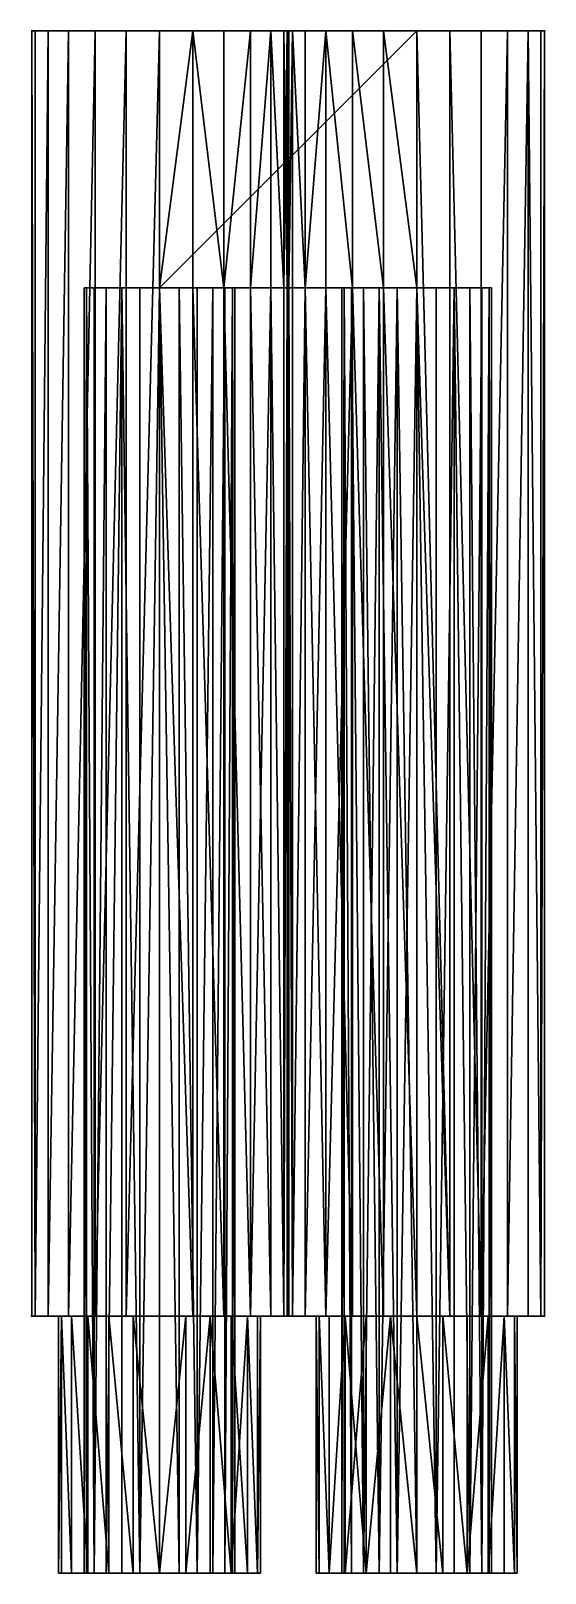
# Model space of a CAD drawing. Extents: x -0.5 to 0.5, y -1.49 to 1.51.
import ezdxf

# ---------------------------------------------------------------- set-up
doc = ezdxf.new("R2010")
doc.units = 0
doc.layers.get('0').update_dxf_attribs({"color": 13, "linetype": 'CONTINUOUS'})

msp = doc.modelspace()

# ---------------------------------------------------------------- linework, layer by layer
at = {"color": 73}
for p, q in [((-0.5031, 1.5067, 0.2617), (-0.5031, -0.9933, 0.2617)), ((-0.5031, 1.5067, 0.2383), (-0.5031, 1.5067, 0.2617)), ((-0.5031, 1.5067, 0.2383), (-0.5031, -0.9933, 0.2383)), ((-0.4712, 1.5067, 0.125), (-0.4712, -0.9933, 0.125)), ((-0.2546, 1.5067), (-0.2546, 1.0067)), ((-0.2546, 1.5067, 0.5), (0.2454, 1.5067, 0.5)), ((0.2454, 1.5067), (-0.2546, 1.5067)), ((-0.2546, 1.5067), (-0.2546, 1.5067, 0.5)), ((-0.0779, 1.5067, 0.4268), (-0.0779, 1.0067, 0.4268)), ((-0.0062, 1.5067, 0.2383), (-0.0062, 1.0067, 0.2383)), ((-0.0062, 1.5067, 0.2383), (-0.0062, 1.5067, 0.2617)), ((-0.0062, 1.5067, 0.2617), (-0.0062, 1.0067, 0.2617)), ((-0.0031, 1.5067, 0.2383), (-0.0031, 1.0067, 0.2383)), ((-0.0031, 1.5067, 0.2383), (-0.0031, 1.5067, 0.2617)), ((-0.0031, 1.5067, 0.2617), (-0.0031, 1.0067, 0.2617)), ((0.0288, 1.5067, 0.125), (0.0288, 1.0067, 0.125)), ((0.2454, 1.5067), (0.2454, 1.0067)), ((0.2454, 1.5067, 0.5), (0.2454, 1.5067)), ((0.4221, 1.5067, 0.4268), (0.4221, -0.9933, 0.4268)), ((0.4938, 1.5067, 0.2617), (0.4938, -0.9933, 0.2617)), ((0.4938, 1.5067, 0.2383), (0.4938, 1.5067, 0.2617)), ((0.4938, 1.5067, 0.2383), (0.4938, -0.9933, 0.2383)), ((-0.4008, 1.0067, 0.255), (-0.4008, 1.0067, 0.245)), ((-0.4008, -1.4933, 0.255), (-0.4008, 1.0067, 0.255)), ((-0.4008, -1.4933, 0.245), (-0.4008, 1.0067, 0.245)), ((-0.3818, -1.4933, 0.1766), (-0.3818, 1.0067, 0.1766)), ((-0.2546, -1.4933, 0.1032), (-0.2546, 1.0067, 0.1032)), ((-0.2546, 1.0067, 0.5), (0.2454, 1.0067, 0.5)), ((0.2454, 1.0067), (-0.2546, 1.0067)), ((-0.2546, 1.0067), (-0.2546, -0.9933)), ((-0.1275, -1.4933, 0.3234), (-0.1275, 1.0067, 0.3234)), ((-0.1085, 1.0067, 0.245), (-0.1085, 1.0067, 0.255)), ((-0.1085, -1.4933, 0.245), (-0.1085, 1.0067, 0.245)), ((-0.1085, -1.4933, 0.255), (-0.1085, 1.0067, 0.255)), ((-0.0779, 1.0067, 0.4268), (-0.0779, -0.9933, 0.4268)), ((-0.0062, 1.0067, 0.2383), (-0.0062, 1.0067, 0.2617)), ((-0.0062, 1.0067, 0.2383), (-0.0062, -0.9933, 0.2383)), ((-0.0062, 1.0067, 0.2617), (-0.0062, -0.9933, 0.2617)), ((-0.0031, 1.0067, 0.2383), (-0.0031, 1.0067, 0.2617)), ((-0.0031, 1.0067, 0.2383), (-0.0031, -0.9933, 0.2383)), ((-0.0031, 1.0067, 0.2617), (-0.0031, -0.9933, 0.2617)), ((0.0288, 1.0067, 0.125), (0.0288, -0.9933, 0.125)), ((0.0999, 1.0067, 0.255), (0.0999, 1.0067, 0.245)), ((0.0999, -1.4933, 0.255), (0.0999, 1.0067, 0.255)), ((0.0999, -1.4933, 0.245), (0.0999, 1.0067, 0.245)), ((0.142, -1.4933, 0.1467), (0.142, 1.0067, 0.1467)), ((0.2454, -1.4933, 0.1039), (0.2454, 1.0067, 0.1039)), ((0.2454, 1.0067), (0.2454, -0.9933)), ((0.3487, -1.4933, 0.3533), (0.3487, 1.0067, 0.3533)), ((0.3908, 1.0067, 0.245), (0.3908, 1.0067, 0.255)), ((0.3908, -1.4933, 0.245), (0.3908, 1.0067, 0.245)), ((0.3908, -1.4933, 0.255), (0.3908, 1.0067, 0.255)), ((-0.5031, -0.9933, 0.2383), (-0.5031, -0.9933, 0.2617)), ((-0.4508, -0.9933, 0.2583), (-0.4508, -0.9933, 0.2417)), ((-0.4508, -0.9933, 0.2583), (-0.4508, -1.4933, 0.2583)), ((-0.4508, -0.9933, 0.2417), (-0.4508, -1.4933, 0.2417)), ((-0.4255, -0.9933, 0.1514), (-0.4255, -1.4933, 0.1514)), ((-0.2546, -0.9933, 0.0527), (-0.2546, -1.4933, 0.0527)), ((-0.1152, -0.9933, 0.3895), (-0.1152, -1.4933, 0.3895)), ((-0.0585, -0.9933, 0.2417), (-0.0585, -0.9933, 0.2583)), ((-0.0585, -0.9933, 0.2417), (-0.0585, -1.4933, 0.2417)), ((-0.0585, -0.9933, 0.2583), (-0.0585, -1.4933, 0.2583)), ((-0.0062, -0.9933, 0.2383), (-0.0062, -0.9933, 0.2617)), ((-0.0031, -0.9933, 0.2383), (-0.0031, -0.9933, 0.2617)), ((0.0499, -0.9933, 0.2583), (0.0499, -0.9933, 0.2417)), ((0.0499, -0.9933, 0.2583), (0.0499, -1.4933, 0.2583)), ((0.0499, -0.9933, 0.2417), (0.0499, -1.4933, 0.2417)), ((0.1064, -0.9933, 0.111), (0.1064, -1.4933, 0.111)), ((0.2454, -0.9933, 0.0534), (0.2454, -1.4933, 0.0534)), ((0.3843, -0.9933, 0.389), (0.3843, -1.4933, 0.389)), ((0.4408, -0.9933, 0.2417), (0.4408, -0.9933, 0.2583)), ((0.4408, -0.9933, 0.2417), (0.4408, -1.4933, 0.2417)), ((0.4408, -0.9933, 0.2583), (0.4408, -1.4933, 0.2583)), ((0.4938, -0.9933, 0.2383), (0.4938, -0.9933, 0.2617)), ((-0.4508, -1.4933, 0.2583), (-0.4508, -1.4933, 0.2417)), ((-0.4008, -1.4933, 0.255), (-0.4008, -1.4933, 0.245)), ((-0.1085, -1.4933, 0.245), (-0.1085, -1.4933, 0.255)), ((-0.0585, -1.4933, 0.2417), (-0.0585, -1.4933, 0.2583)), ((0.0499, -1.4933, 0.2583), (0.0499, -1.4933, 0.2417)), ((0.0999, -1.4933, 0.255), (0.0999, -1.4933, 0.245)), ((0.3908, -1.4933, 0.245), (0.3908, -1.4933, 0.255)), ((0.4408, -1.4933, 0.2417), (0.4408, -1.4933, 0.2583))]:
    msp.add_line(p, q, dxfattribs=at)
for p, q in [((-0.4961, 1.5067, 0.1853), (-0.4961, -0.9933, 0.1853)), ((-0.4961, 1.5067, 0.3147), (-0.4961, -0.9933, 0.3147)), ((-0.4712, 1.5067, 0.375), (-0.4712, -0.9933, 0.375)), ((-0.4314, 1.5067, 0.0732), (-0.4314, -0.9933, 0.0732)), ((-0.4314, 1.5067, 0.4268), (-0.4314, -0.9933, 0.4268)), ((-0.3796, 1.5067, 0.0335), (-0.3796, -0.9933, 0.0335)), ((-0.3796, 1.5067, 0.4665), (-0.3796, -0.9933, 0.4665)), ((-0.3194, 1.5067, 0.4915), (-0.3194, -0.9933, 0.4915)), ((-0.3194, 1.5067, 0.0085), (-0.3194, -0.9933, 0.0085)), ((-0.2546, 1.5067, 0.5), (-0.2546, 1.0067, 0.5)), ((-0.1899, 1.5067, 0.4915), (-0.1899, 1.0067, 0.4915)), ((-0.1899, 1.5067, 0.0085), (-0.1899, 1.0067, 0.0085)), ((-0.1296, 1.5067, 0.4665), (-0.1296, 1.0067, 0.4665)), ((-0.1296, 1.5067, 0.0335), (-0.1296, 1.0067, 0.0335)), ((-0.0779, 1.5067, 0.0732), (-0.0779, 1.0067, 0.0732)), ((-0.0381, 1.5067, 0.375), (-0.0381, 1.0067, 0.375)), ((-0.0381, 1.5067, 0.125), (-0.0381, 1.0067, 0.125)), ((-0.0132, 1.5067, 0.1853), (-0.0132, 1.0067, 0.1853)), ((-0.0132, 1.5067, 0.3147), (-0.0132, 1.0067, 0.3147)), ((0.0039, 1.5067, 0.1853), (0.0039, 1.0067, 0.1853)), ((0.0039, 1.5067, 0.3147), (0.0039, 1.0067, 0.3147)), ((0.0288, 1.5067, 0.375), (0.0288, 1.0067, 0.375)), ((0.0686, 1.5067, 0.4268), (0.0686, 1.0067, 0.4268)), ((0.0686, 1.5067, 0.0732), (0.0686, 1.0067, 0.0732)), ((0.1204, 1.5067, 0.0335), (0.1204, 1.0067, 0.0335)), ((0.1204, 1.5067, 0.4665), (0.1204, 1.0067, 0.4665)), ((0.1806, 1.5067, 0.4915), (0.1806, 1.0067, 0.4915)), ((0.1806, 1.5067, 0.0085), (0.1806, 1.0067, 0.0085)), ((0.2454, 1.5067, 0.5), (0.2454, 1.0067, 0.5)), ((0.3101, 1.5067, 0.4915), (0.3101, -0.9933, 0.4915)), ((0.3101, 1.5067, 0.0085), (0.3101, -0.9933, 0.0085)), ((0.3704, 1.5067, 0.4665), (0.3704, -0.9933, 0.4665)), ((0.3704, 1.5067, 0.0335), (0.3704, -0.9933, 0.0335)), ((0.4221, 1.5067, 0.0732), (0.4221, -0.9933, 0.0732)), ((0.4619, 1.5067, 0.375), (0.4619, -0.9933, 0.375)), ((0.4619, 1.5067, 0.125), (0.4619, -0.9933, 0.125)), ((0.4868, 1.5067, 0.3147), (0.4868, -0.9933, 0.3147)), ((0.4868, 1.5067, 0.1853), (0.4868, -0.9933, 0.1853)), ((-0.3965, -1.4933, 0.288), (-0.3965, 1.0067, 0.288)), ((-0.3965, -1.4933, 0.212), (-0.3965, 1.0067, 0.212)), ((-0.3818, -1.4933, 0.3234), (-0.3818, 1.0067, 0.3234)), ((-0.3585, -1.4933, 0.3538), (-0.3585, 1.0067, 0.3538)), ((-0.3585, -1.4933, 0.1462), (-0.3585, 1.0067, 0.1462)), ((-0.3281, -1.4933, 0.3772), (-0.3281, 1.0067, 0.3772)), ((-0.3281, -1.4933, 0.1228), (-0.3281, 1.0067, 0.1228)), ((-0.2927, -1.4933, 0.3918), (-0.2927, 1.0067, 0.3918)), ((-0.2927, -1.4933, 0.1082), (-0.2927, 1.0067, 0.1082)), ((-0.2546, -1.4933, 0.3968), (-0.2546, 1.0067, 0.3968)), ((-0.2546, 1.0067, 0.5), (-0.2546, -0.9933, 0.5)), ((-0.2166, -1.4933, 0.3918), (-0.2166, 1.0067, 0.3918)), ((-0.2166, -1.4933, 0.1082), (-0.2166, 1.0067, 0.1082)), ((-0.1899, 1.0067, 0.4915), (-0.1899, -0.9933, 0.4915)), ((-0.1899, 1.0067, 0.0085), (-0.1899, -0.9933, 0.0085)), ((-0.1812, -1.4933, 0.3772), (-0.1812, 1.0067, 0.3772)), ((-0.1812, -1.4933, 0.1228), (-0.1812, 1.0067, 0.1228)), ((-0.1508, -1.4933, 0.3538), (-0.1508, 1.0067, 0.3538)), ((-0.1508, -1.4933, 0.1462), (-0.1508, 1.0067, 0.1462)), ((-0.1296, 1.0067, 0.4665), (-0.1296, -0.9933, 0.4665)), ((-0.1296, 1.0067, 0.0335), (-0.1296, -0.9933, 0.0335)), ((-0.1275, -1.4933, 0.1766), (-0.1275, 1.0067, 0.1766)), ((-0.1128, -1.4933, 0.212), (-0.1128, 1.0067, 0.212)), ((-0.1128, -1.4933, 0.288), (-0.1128, 1.0067, 0.288)), ((-0.0779, 1.0067, 0.0732), (-0.0779, -0.9933, 0.0732)), ((-0.0381, 1.0067, 0.375), (-0.0381, -0.9933, 0.375)), ((-0.0381, 1.0067, 0.125), (-0.0381, -0.9933, 0.125)), ((-0.0132, 1.0067, 0.1853), (-0.0132, -0.9933, 0.1853)), ((-0.0132, 1.0067, 0.3147), (-0.0132, -0.9933, 0.3147)), ((0.0039, 1.0067, 0.1853), (0.0039, -0.9933, 0.1853)), ((0.0039, 1.0067, 0.3147), (0.0039, -0.9933, 0.3147)), ((0.0288, 1.0067, 0.375), (0.0288, -0.9933, 0.375)), ((0.0686, 1.0067, 0.4268), (0.0686, -0.9933, 0.4268)), ((0.0686, 1.0067, 0.0732), (0.0686, -0.9933, 0.0732)), ((0.1042, -1.4933, 0.2878), (0.1042, 1.0067, 0.2878)), ((0.1042, -1.4933, 0.2122), (0.1042, 1.0067, 0.2122)), ((0.1188, -1.4933, 0.3231), (0.1188, 1.0067, 0.3231)), ((0.1188, -1.4933, 0.1769), (0.1188, 1.0067, 0.1769)), ((0.1204, 1.0067, 0.0335), (0.1204, -0.9933, 0.0335)), ((0.1204, 1.0067, 0.4665), (0.1204, -0.9933, 0.4665)), ((0.142, -1.4933, 0.3533), (0.142, 1.0067, 0.3533)), ((0.1723, -1.4933, 0.3766), (0.1723, 1.0067, 0.3766)), ((0.1723, -1.4933, 0.1234), (0.1723, 1.0067, 0.1234)), ((0.1806, 1.0067, 0.4915), (0.1806, -0.9933, 0.4915)), ((0.1806, 1.0067, 0.0085), (0.1806, -0.9933, 0.0085)), ((0.2075, -1.4933, 0.3912), (0.2075, 1.0067, 0.3912)), ((0.2075, -1.4933, 0.1088), (0.2075, 1.0067, 0.1088)), ((0.2454, -1.4933, 0.3961), (0.2454, 1.0067, 0.3961)), ((0.2454, 1.0067, 0.5), (0.2454, -0.9933, 0.5)), ((0.2832, -1.4933, 0.3912), (0.2832, 1.0067, 0.3912)), ((0.2832, -1.4933, 0.1088), (0.2832, 1.0067, 0.1088)), ((0.3184, -1.4933, 0.1234), (0.3184, 1.0067, 0.1234)), ((0.3184, -1.4933, 0.3766), (0.3184, 1.0067, 0.3766)), ((0.3487, -1.4933, 0.1467), (0.3487, 1.0067, 0.1467)), ((0.3719, -1.4933, 0.1769), (0.3719, 1.0067, 0.1769)), ((0.3719, -1.4933, 0.3231), (0.3719, 1.0067, 0.3231)), ((0.3865, -1.4933, 0.2122), (0.3865, 1.0067, 0.2122)), ((0.3865, -1.4933, 0.2878), (0.3865, 1.0067, 0.2878)), ((-0.4452, -0.9933, 0.3011), (-0.4452, -1.4933, 0.3011)), ((-0.4452, -0.9933, 0.1989), (-0.4452, -1.4933, 0.1989)), ((-0.4255, -0.9933, 0.3486), (-0.4255, -1.4933, 0.3486)), ((-0.3941, -0.9933, 0.3895), (-0.3941, -1.4933, 0.3895)), ((-0.3941, -0.9933, 0.1105), (-0.3941, -1.4933, 0.1105)), ((-0.3533, -0.9933, 0.4208), (-0.3533, -1.4933, 0.4208)), ((-0.3533, -0.9933, 0.0792), (-0.3533, -1.4933, 0.0792)), ((-0.3057, -0.9933, 0.4405), (-0.3057, -1.4933, 0.4405)), ((-0.3057, -0.9933, 0.0595), (-0.3057, -1.4933, 0.0595)), ((-0.2546, -0.9933, 0.4473), (-0.2546, -1.4933, 0.4473)), ((-0.2036, -0.9933, 0.0595), (-0.2036, -1.4933, 0.0595)), ((-0.2036, -0.9933, 0.4405), (-0.2036, -1.4933, 0.4405)), ((-0.156, -0.9933, 0.0792), (-0.156, -1.4933, 0.0792)), ((-0.156, -0.9933, 0.4208), (-0.156, -1.4933, 0.4208)), ((-0.1152, -0.9933, 0.1105), (-0.1152, -1.4933, 0.1105)), ((-0.0838, -0.9933, 0.1514), (-0.0838, -1.4933, 0.1514)), ((-0.0838, -0.9933, 0.3486), (-0.0838, -1.4933, 0.3486)), ((-0.0641, -0.9933, 0.1989), (-0.0641, -1.4933, 0.1989)), ((-0.0641, -0.9933, 0.3011), (-0.0641, -1.4933, 0.3011)), ((0.0555, -0.9933, 0.3009), (0.0555, -1.4933, 0.3009)), ((0.0555, -0.9933, 0.1991), (0.0555, -1.4933, 0.1991)), ((0.0751, -0.9933, 0.3483), (0.0751, -1.4933, 0.3483)), ((0.0751, -0.9933, 0.1517), (0.0751, -1.4933, 0.1517)), ((0.1064, -0.9933, 0.389), (0.1064, -1.4933, 0.389)), ((0.1471, -0.9933, 0.4202), (0.1471, -1.4933, 0.4202)), ((0.1471, -0.9933, 0.0798), (0.1471, -1.4933, 0.0798)), ((0.1945, -0.9933, 0.0601), (0.1945, -1.4933, 0.0601)), ((0.1945, -0.9933, 0.4399), (0.1945, -1.4933, 0.4399)), ((0.2454, -0.9933, 0.4466), (0.2454, -1.4933, 0.4466)), ((0.2962, -0.9933, 0.0601), (0.2962, -1.4933, 0.0601)), ((0.2962, -0.9933, 0.4399), (0.2962, -1.4933, 0.4399)), ((0.3436, -0.9933, 0.0798), (0.3436, -1.4933, 0.0798)), ((0.3436, -0.9933, 0.4202), (0.3436, -1.4933, 0.4202)), ((0.3843, -0.9933, 0.111), (0.3843, -1.4933, 0.111)), ((0.4156, -0.9933, 0.1517), (0.4156, -1.4933, 0.1517)), ((0.4156, -0.9933, 0.3483), (0.4156, -1.4933, 0.3483)), ((0.4352, -0.9933, 0.1991), (0.4352, -1.4933, 0.1991)), ((0.4352, -0.9933, 0.3009), (0.4352, -1.4933, 0.3009))]:
    msp.add_line(p, q)
for points in [[(-0.1085, 1.0067, 0.255), (-0.1128, 1.0067, 0.288), (-0.1275, 1.0067, 0.3234), (-0.1508, 1.0067, 0.3538), (-0.1812, 1.0067, 0.3772), (-0.2166, 1.0067, 0.3918), (-0.2546, 1.0067, 0.3968), (-0.2927, 1.0067, 0.3918), (-0.3281, 1.0067, 0.3772), (-0.3585, 1.0067, 0.3538), (-0.3818, 1.0067, 0.3234), (-0.3965, 1.0067, 0.288), (-0.4008, 1.0067, 0.255)], [(-0.4008, 1.0067, 0.245), (-0.3965, 1.0067, 0.212), (-0.3818, 1.0067, 0.1766), (-0.3585, 1.0067, 0.1462), (-0.3281, 1.0067, 0.1228), (-0.2927, 1.0067, 0.1082), (-0.2546, 1.0067, 0.1032)], [(-0.2546, 1.0067, 0.1032), (-0.2166, 1.0067, 0.1082), (-0.1812, 1.0067, 0.1228), (-0.1508, 1.0067, 0.1462), (-0.1275, 1.0067, 0.1766), (-0.1128, 1.0067, 0.212), (-0.1085, 1.0067, 0.245)], [(0.3908, 1.0067, 0.255), (0.3865, 1.0067, 0.2878), (0.3719, 1.0067, 0.3231), (0.3487, 1.0067, 0.3533), (0.3184, 1.0067, 0.3766), (0.2832, 1.0067, 0.3912), (0.2454, 1.0067, 0.3961), (0.2075, 1.0067, 0.3912), (0.1723, 1.0067, 0.3766), (0.142, 1.0067, 0.3533), (0.1188, 1.0067, 0.3231), (0.1042, 1.0067, 0.2878), (0.0999, 1.0067, 0.255)], [(0.0999, 1.0067, 0.245), (0.1042, 1.0067, 0.2122), (0.1188, 1.0067, 0.1769), (0.142, 1.0067, 0.1467), (0.1723, 1.0067, 0.1234), (0.2075, 1.0067, 0.1088), (0.2454, 1.0067, 0.1039)], [(0.2454, 1.0067, 0.1039), (0.2832, 1.0067, 0.1088), (0.3184, 1.0067, 0.1234), (0.3487, 1.0067, 0.1467), (0.3719, 1.0067, 0.1769), (0.3865, 1.0067, 0.2122), (0.3908, 1.0067, 0.245)], [(-0.0585, -0.9933, 0.2583), (-0.0641, -0.9933, 0.3011), (-0.0838, -0.9933, 0.3486), (-0.1152, -0.9933, 0.3895), (-0.156, -0.9933, 0.4208), (-0.2036, -0.9933, 0.4405), (-0.2546, -0.9933, 0.4473), (-0.3057, -0.9933, 0.4405), (-0.3533, -0.9933, 0.4208), (-0.3941, -0.9933, 0.3895), (-0.4255, -0.9933, 0.3486), (-0.4452, -0.9933, 0.3011), (-0.4508, -0.9933, 0.2583)], [(-0.4508, -0.9933, 0.2417), (-0.4452, -0.9933, 0.1989), (-0.4255, -0.9933, 0.1514), (-0.3941, -0.9933, 0.1105), (-0.3533, -0.9933, 0.0792), (-0.3057, -0.9933, 0.0595), (-0.2546, -0.9933, 0.0527)], [(-0.2546, -0.9933, 0.0527), (-0.2036, -0.9933, 0.0595), (-0.156, -0.9933, 0.0792), (-0.1152, -0.9933, 0.1105), (-0.0838, -0.9933, 0.1514), (-0.0641, -0.9933, 0.1989), (-0.0585, -0.9933, 0.2417)], [(0.4408, -0.9933, 0.2583), (0.4352, -0.9933, 0.3009), (0.4156, -0.9933, 0.3483), (0.3843, -0.9933, 0.389), (0.3436, -0.9933, 0.4202), (0.2962, -0.9933, 0.4399), (0.2454, -0.9933, 0.4466), (0.1945, -0.9933, 0.4399), (0.1471, -0.9933, 0.4202), (0.1064, -0.9933, 0.389), (0.0751, -0.9933, 0.3483), (0.0555, -0.9933, 0.3009), (0.0499, -0.9933, 0.2583)], [(0.0499, -0.9933, 0.2417), (0.0555, -0.9933, 0.1991), (0.0751, -0.9933, 0.1517), (0.1064, -0.9933, 0.111), (0.1471, -0.9933, 0.0798), (0.1945, -0.9933, 0.0601), (0.2454, -0.9933, 0.0534)], [(0.2454, -0.9933, 0.0534), (0.2962, -0.9933, 0.0601), (0.3436, -0.9933, 0.0798), (0.3843, -0.9933, 0.111), (0.4156, -0.9933, 0.1517), (0.4352, -0.9933, 0.1991), (0.4408, -0.9933, 0.2417)], [(-0.0585, -1.4933, 0.2583), (-0.0641, -1.4933, 0.3011), (-0.0838, -1.4933, 0.3486), (-0.1152, -1.4933, 0.3895), (-0.156, -1.4933, 0.4208), (-0.2036, -1.4933, 0.4405), (-0.2546, -1.4933, 0.4473), (-0.3057, -1.4933, 0.4405), (-0.3533, -1.4933, 0.4208), (-0.3941, -1.4933, 0.3895), (-0.4255, -1.4933, 0.3486), (-0.4452, -1.4933, 0.3011), (-0.4508, -1.4933, 0.2583)], [(-0.4508, -1.4933, 0.2417), (-0.4452, -1.4933, 0.1989), (-0.4255, -1.4933, 0.1514), (-0.3941, -1.4933, 0.1105), (-0.3533, -1.4933, 0.0792), (-0.3057, -1.4933, 0.0595), (-0.2546, -1.4933, 0.0527)], [(-0.1085, -1.4933, 0.255), (-0.1128, -1.4933, 0.288), (-0.1275, -1.4933, 0.3234), (-0.1508, -1.4933, 0.3538), (-0.1812, -1.4933, 0.3772), (-0.2166, -1.4933, 0.3918), (-0.2546, -1.4933, 0.3968), (-0.2927, -1.4933, 0.3918), (-0.3281, -1.4933, 0.3772), (-0.3585, -1.4933, 0.3538), (-0.3818, -1.4933, 0.3234), (-0.3965, -1.4933, 0.288), (-0.4008, -1.4933, 0.255)], [(-0.4008, -1.4933, 0.245), (-0.3965, -1.4933, 0.212), (-0.3818, -1.4933, 0.1766), (-0.3585, -1.4933, 0.1462), (-0.3281, -1.4933, 0.1228), (-0.2927, -1.4933, 0.1082), (-0.2546, -1.4933, 0.1032)], [(-0.2546, -1.4933, 0.0527), (-0.2036, -1.4933, 0.0595), (-0.156, -1.4933, 0.0792), (-0.1152, -1.4933, 0.1105), (-0.0838, -1.4933, 0.1514), (-0.0641, -1.4933, 0.1989), (-0.0585, -1.4933, 0.2417)], [(-0.2546, -1.4933, 0.1032), (-0.2166, -1.4933, 0.1082), (-0.1812, -1.4933, 0.1228), (-0.1508, -1.4933, 0.1462), (-0.1275, -1.4933, 0.1766), (-0.1128, -1.4933, 0.212), (-0.1085, -1.4933, 0.245)], [(0.4408, -1.4933, 0.2583), (0.4352, -1.4933, 0.3009), (0.4156, -1.4933, 0.3483), (0.3843, -1.4933, 0.389), (0.3436, -1.4933, 0.4202), (0.2962, -1.4933, 0.4399), (0.2454, -1.4933, 0.4466), (0.1945, -1.4933, 0.4399), (0.1471, -1.4933, 0.4202), (0.1064, -1.4933, 0.389), (0.0751, -1.4933, 0.3483), (0.0555, -1.4933, 0.3009), (0.0499, -1.4933, 0.2583)], [(0.0499, -1.4933, 0.2417), (0.0555, -1.4933, 0.1991), (0.0751, -1.4933, 0.1517), (0.1064, -1.4933, 0.111), (0.1471, -1.4933, 0.0798), (0.1945, -1.4933, 0.0601), (0.2454, -1.4933, 0.0534)], [(0.3908, -1.4933, 0.255), (0.3865, -1.4933, 0.2878), (0.3719, -1.4933, 0.3231), (0.3487, -1.4933, 0.3533), (0.3184, -1.4933, 0.3766), (0.2832, -1.4933, 0.3912), (0.2454, -1.4933, 0.3961), (0.2075, -1.4933, 0.3912), (0.1723, -1.4933, 0.3766), (0.142, -1.4933, 0.3533), (0.1188, -1.4933, 0.3231), (0.1042, -1.4933, 0.2878), (0.0999, -1.4933, 0.255)], [(0.0999, -1.4933, 0.245), (0.1042, -1.4933, 0.2122), (0.1188, -1.4933, 0.1769), (0.142, -1.4933, 0.1467), (0.1723, -1.4933, 0.1234), (0.2075, -1.4933, 0.1088), (0.2454, -1.4933, 0.1039)], [(0.2454, -1.4933, 0.0534), (0.2962, -1.4933, 0.0601), (0.3436, -1.4933, 0.0798), (0.3843, -1.4933, 0.111), (0.4156, -1.4933, 0.1517), (0.4352, -1.4933, 0.1991), (0.4408, -1.4933, 0.2417)], [(0.2454, -1.4933, 0.1039), (0.2832, -1.4933, 0.1088), (0.3184, -1.4933, 0.1234), (0.3487, -1.4933, 0.1467), (0.3719, -1.4933, 0.1769), (0.3865, -1.4933, 0.2122), (0.3908, -1.4933, 0.245)]]:
    msp.add_polyline3d(points, dxfattribs=at)
at = {"color": 73, "extrusion": (1.81207e-14, 1, -8.30414e-16)}
msp.add_arc((0.2546, 0.25, 1.5067), 0.25, 2.7018, 90, dxfattribs=at)
at = {"color": 73, "extrusion": (3.88578e-16, 1, 0)}
for centre, start, end in [((0.2546, 0.25, 1.5067), 270, 357.2982), ((0.2546, 0.25, 1.5067), 90, 177.2982), ((-0.2454, 0.25, 1.5067), 270, 357.2982), ((-0.2454, 0.25, 1.5067), 90, 177.2982), ((0.2546, 0.25, 1.0067), 90, 177.2982), ((-0.2454, 0.25, 1.0067), 270, 357.2982), ((0.2546, 0.25, -0.9933), 270, 357.2982), ((-0.2454, 0.25, -0.9933), 270, 357.2982)]:
    msp.add_arc(centre, 0.25, start, end, dxfattribs=at)
at = {"color": 73, "extrusion": (-1.44941e-15, 1, 7.17897e-17)}
msp.add_arc((0.2546, 0.25, 1.5067), 0.25, 182.7018, 270, dxfattribs=at)
at = {"color": 73, "extrusion": (1.81198e-14, 1, -8.50563e-16)}
msp.add_arc((-0.2454, 0.25, 1.5067), 0.25, 2.7018, 90, dxfattribs=at)
at = {"color": 73, "extrusion": (-2.1018e-14, 1, 1.00692e-15)}
msp.add_arc((-0.2454, 0.25, 1.5067), 0.25, 182.7018, 270, dxfattribs=at)
at = {"color": 73, "extrusion": (9.42128e-15, 1, -4.635e-16)}
msp.add_arc((0.2546, 0.25, 1.0067), 0.25, 182.7018, 270, dxfattribs=at)
at = {"color": 73, "extrusion": (3.62302e-15, 1, -1.89874e-16)}
msp.add_arc((-0.2454, 0.25, 1.0067), 0.25, 2.7018, 90, dxfattribs=at)
at = {"color": 73, "extrusion": (1.44867e-15, 1, 8.72636e-17)}
msp.add_arc((0.2546, 0.25, -0.9933), 0.25, 357.2982, 2.7018, dxfattribs=at)
at = {"color": 73, "extrusion": (1.44867e-15, 1, -8.72636e-17)}
msp.add_arc((0.2546, 0.25, -0.9933), 0.25, 2.7018, 177.2982, dxfattribs=at)
at = {"color": 73, "extrusion": (-6.52249e-15, 1, 3.1952e-16)}
msp.add_arc((0.2546, 0.25, -0.9933), 0.25, 182.7018, 270, dxfattribs=at)
at = {"color": 73, "extrusion": (-4.3489e-15, 1, -2.00784e-16)}
msp.add_arc((-0.2454, 0.25, -0.9933), 0.25, 357.2982, 2.7018, dxfattribs=at)
at = {"color": 73, "extrusion": (-4.3489e-15, 1, 2.00784e-16)}
msp.add_arc((-0.2454, 0.25, -0.9933), 0.25, 2.7018, 177.2982, dxfattribs=at)
at = {"color": 73, "extrusion": (-5.79865e-15, 1, 2.65332e-16)}
msp.add_arc((-0.2454, 0.25, -0.9933), 0.25, 182.7018, 270, dxfattribs=at)

# ---------------------------------------------------------------- meshes
at = {"color": 73}
mesh = msp.add_polyface(dxfattribs=at)
corners = [(-0.4961, -0.9933, 0.3147), (-0.5031, 1.5067, 0.2617), (-0.5031, -0.9933, 0.2617), (-0.4961, 1.5067, 0.3147)]
mesh.append_faces([[corners[k] for k in face] for face in [(0, 1, 2), (1, 0, 3)]], dxfattribs={"vtx0": -1, "color": 73})
mesh = msp.add_polyface(dxfattribs=at)
corners = [(-0.5031, 1.5067, 0.2617), (-0.5031, -0.9933, 0.2383), (-0.5031, -0.9933, 0.2617), (-0.5031, 1.5067, 0.2383)]
mesh.append_faces([[corners[k] for k in face] for face in [(0, 1, 2), (1, 0, 3)]], dxfattribs={"vtx0": -1, "color": 73})
mesh = msp.add_polyface(dxfattribs=at)
corners = [(-0.5031, 1.5067, 0.2383), (-0.4961, -0.9933, 0.1853), (-0.5031, -0.9933, 0.2383), (-0.4961, 1.5067, 0.1853)]
mesh.append_faces([[corners[k] for k in face] for face in [(0, 1, 2), (1, 0, 3)]], dxfattribs={"vtx0": -1, "color": 73})
mesh = msp.add_polyface(dxfattribs=at)
corners = [(-0.3194, 1.5067, 0.0085), (-0.2546, 1.5067, 0.5), (-0.2546, 1.5067), (-0.3796, 1.5067, 0.0335), (-0.4314, 1.5067, 0.0732), (-0.4712, 1.5067, 0.125), (-0.4961, 1.5067, 0.1853), (-0.5031, 1.5067, 0.2383), (-0.5031, 1.5067, 0.2617), (-0.4961, 1.5067, 0.3147), (-0.4712, 1.5067, 0.375), (-0.4314, 1.5067, 0.4268), (-0.3796, 1.5067, 0.4665), (-0.3194, 1.5067, 0.4915)]
mesh.append_faces([[corners[k] for k in face] for face in [(0, 1, 2), (1, 12, 13)]], dxfattribs={"vtx0": -1, "color": 73})
mesh.append_faces([[corners[k] for k in face] for face in [(1, 0, 3), (1, 3, 4), (1, 4, 5), (1, 5, 6), (1, 6, 7), (1, 7, 8), (1, 8, 9), (1, 9, 10), (1, 10, 11), (1, 11, 12)]], dxfattribs={"vtx0": -1, "vtx2": -1, "color": 73})
mesh = msp.add_polyface(dxfattribs=at)
corners = [(-0.4961, -0.9933, 0.1853), (-0.4712, 1.5067, 0.125), (-0.4712, -0.9933, 0.125), (-0.4961, 1.5067, 0.1853)]
mesh.append_faces([[corners[k] for k in face] for face in [(0, 1, 2), (1, 0, 3)]], dxfattribs={"vtx0": -1, "color": 73})
mesh = msp.add_polyface(dxfattribs=at)
corners = [(-0.4712, 1.5067, 0.375), (-0.4961, -0.9933, 0.3147), (-0.4712, -0.9933, 0.375), (-0.4961, 1.5067, 0.3147)]
mesh.append_faces([[corners[k] for k in face] for face in [(0, 1, 2), (1, 0, 3)]], dxfattribs={"vtx0": -1, "color": 73})
mesh = msp.add_polyface(dxfattribs=at)
corners = [(-0.4712, -0.9933, 0.125), (-0.4314, 1.5067, 0.0732), (-0.4314, -0.9933, 0.0732), (-0.4712, 1.5067, 0.125)]
mesh.append_faces([[corners[k] for k in face] for face in [(0, 1, 2), (1, 0, 3)]], dxfattribs={"vtx0": -1, "color": 73})
mesh = msp.add_polyface(dxfattribs=at)
corners = [(-0.4314, 1.5067, 0.4268), (-0.4712, -0.9933, 0.375), (-0.4314, -0.9933, 0.4268), (-0.4712, 1.5067, 0.375)]
mesh.append_faces([[corners[k] for k in face] for face in [(0, 1, 2), (1, 0, 3)]], dxfattribs={"vtx0": -1, "color": 73})
mesh = msp.add_polyface(dxfattribs=at)
corners = [(-0.3796, 1.5067, 0.0335), (-0.4314, -0.9933, 0.0732), (-0.4314, 1.5067, 0.0732), (-0.3796, -0.9933, 0.0335)]
mesh.append_faces([[corners[k] for k in face] for face in [(0, 1, 2), (1, 0, 3)]], dxfattribs={"vtx0": -1, "color": 73})
mesh = msp.add_polyface(dxfattribs=at)
corners = [(-0.4314, -0.9933, 0.4268), (-0.3796, 1.5067, 0.4665), (-0.4314, 1.5067, 0.4268), (-0.3796, -0.9933, 0.4665)]
mesh.append_faces([[corners[k] for k in face] for face in [(0, 1, 2), (1, 0, 3)]], dxfattribs={"vtx0": -1, "color": 73})
mesh = msp.add_polyface(dxfattribs=at)
corners = [(-0.3194, 1.5067, 0.0085), (-0.3796, -0.9933, 0.0335), (-0.3796, 1.5067, 0.0335), (-0.3194, -0.9933, 0.0085)]
mesh.append_faces([[corners[k] for k in face] for face in [(0, 1, 2), (1, 0, 3)]], dxfattribs={"vtx0": -1, "color": 73})
mesh = msp.add_polyface(dxfattribs=at)
corners = [(-0.3796, -0.9933, 0.4665), (-0.3194, 1.5067, 0.4915), (-0.3796, 1.5067, 0.4665), (-0.3194, -0.9933, 0.4915)]
mesh.append_faces([[corners[k] for k in face] for face in [(0, 1, 2), (1, 0, 3)]], dxfattribs={"vtx0": -1, "color": 73})
mesh = msp.add_polyface(dxfattribs=at)
corners = [(-0.3194, -0.9933, 0.4915), (-0.2546, 1.5067, 0.5), (-0.3194, 1.5067, 0.4915), (-0.2546, -0.9933, 0.5), (-0.2546, 1.0067, 0.5)]
mesh.append_faces([[corners[k] for k in face] for face in [(0, 1, 2), (1, 3, 4)]], dxfattribs={"vtx0": -1, "color": 73})
mesh.append_faces([[corners[k] for k in face] for face in [(1, 0, 3)]], dxfattribs={"vtx0": -1, "vtx2": -1, "color": 73})
mesh = msp.add_polyface(dxfattribs=at)
corners = [(-0.2546, 1.5067), (-0.3194, -0.9933, 0.0085), (-0.3194, 1.5067, 0.0085), (-0.2546, -0.9933), (-0.2546, 1.0067)]
mesh.append_faces([[corners[k] for k in face] for face in [(0, 1, 2), (3, 0, 4)]], dxfattribs={"vtx0": -1, "color": 73})
mesh.append_faces([[corners[k] for k in face] for face in [(1, 0, 3)]], dxfattribs={"vtx0": -1, "vtx1": -1, "color": 73})
mesh = msp.add_polyface(dxfattribs=at)
corners = [(-0.2546, 1.5067, 0.5), (-0.1899, 1.5067, 0.0085), (-0.2546, 1.5067), (-0.1296, 1.5067, 0.0335), (-0.0779, 1.5067, 0.0732), (-0.0381, 1.5067, 0.125), (-0.0132, 1.5067, 0.1853), (-0.0062, 1.5067, 0.2383), (-0.0062, 1.5067, 0.2617), (-0.0132, 1.5067, 0.3147), (-0.0381, 1.5067, 0.375), (-0.0779, 1.5067, 0.4268), (-0.1296, 1.5067, 0.4665), (-0.1899, 1.5067, 0.4915)]
mesh.append_faces([[corners[k] for k in face] for face in [(0, 1, 2), (12, 0, 13)]], dxfattribs={"vtx0": -1, "color": 73})
mesh.append_faces([[corners[k] for k in face] for face in [(1, 0, 3), (3, 0, 4), (4, 0, 5), (5, 0, 6), (6, 0, 7), (7, 0, 8), (8, 0, 9), (9, 0, 10), (10, 0, 11), (11, 0, 12)]], dxfattribs={"vtx0": -1, "vtx1": -1, "color": 73})
mesh = msp.add_polyface(dxfattribs=at)
corners = [(-0.1899, 1.5067, 0.0085), (0.2454, 1.5067), (-0.2546, 1.5067), (0.1806, 1.5067, 0.0085), (-0.1296, 1.5067, 0.0335), (0.1204, 1.5067, 0.0335), (-0.0779, 1.5067, 0.0732), (0.0686, 1.5067, 0.0732), (-0.0381, 1.5067, 0.125), (0.0288, 1.5067, 0.125), (-0.0132, 1.5067, 0.1853), (0.0039, 1.5067, 0.1853), (-0.0062, 1.5067, 0.2383), (-0.0031, 1.5067, 0.2383), (-0.0062, 1.5067, 0.2617), (-0.0031, 1.5067, 0.2617), (0.0039, 1.5067, 0.3147), (-0.0132, 1.5067, 0.3147), (-0.0381, 1.5067, 0.375), (0.0288, 1.5067, 0.375), (-0.0779, 1.5067, 0.4268), (0.0686, 1.5067, 0.4268), (-0.1296, 1.5067, 0.4665), (0.1204, 1.5067, 0.4665), (-0.1899, 1.5067, 0.4915), (0.1806, 1.5067, 0.4915), (-0.2546, 1.5067, 0.5), (0.2454, 1.5067, 0.5)]
mesh.append_faces([[corners[k] for k in face] for face in [(0, 1, 2), (25, 26, 27)]], dxfattribs={"vtx0": -1, "color": 73})
mesh.append_faces([[corners[k] for k in face] for face in [(1, 0, 3), (3, 4, 5), (5, 6, 7), (7, 8, 9), (9, 10, 11), (11, 12, 13), (13, 14, 15), (15, 14, 16), (16, 18, 19), (19, 20, 21), (21, 22, 23), (23, 24, 25)]], dxfattribs={"vtx0": -1, "vtx1": -1, "color": 73})
mesh.append_faces([[corners[k] for k in face] for face in [(3, 0, 4), (5, 4, 6), (7, 6, 8), (9, 8, 10), (11, 10, 12), (13, 12, 14), (16, 14, 17), (16, 17, 18), (19, 18, 20), (21, 20, 22), (23, 22, 24), (25, 24, 26)]], dxfattribs={"vtx0": -1, "vtx2": -1, "color": 73})
mesh = msp.add_polyface(dxfattribs=at)
corners = [(-0.2546, 1.0067, 0.5), (0.2454, 1.5067, 0.5), (-0.2546, 1.5067, 0.5), (0.2454, 1.0067, 0.5)]
mesh.append_faces([[corners[k] for k in face] for face in [(0, 1, 2), (1, 0, 3)]], dxfattribs={"vtx0": -1, "color": 73})
mesh = msp.add_polyface(dxfattribs=at)
corners = [(0.2454, 1.5067), (-0.2546, 1.0067), (-0.2546, 1.5067), (0.2454, 1.0067)]
mesh.append_faces([[corners[k] for k in face] for face in [(0, 1, 2), (1, 0, 3)]], dxfattribs={"vtx0": -1, "color": 73})
mesh = msp.add_polyface(dxfattribs=at)
corners = [(-0.1899, 1.5067, 0.0085), (-0.2546, 1.0067), (-0.2546, 1.5067), (-0.1899, 1.0067, 0.0085)]
mesh.append_faces([[corners[k] for k in face] for face in [(0, 1, 2), (1, 0, 3)]], dxfattribs={"vtx0": -1, "color": 73})
mesh = msp.add_polyface(dxfattribs=at)
corners = [(-0.2546, 1.0067, 0.5), (-0.1899, 1.5067, 0.4915), (-0.2546, 1.5067, 0.5), (-0.1899, 1.0067, 0.4915)]
mesh.append_faces([[corners[k] for k in face] for face in [(0, 1, 2), (1, 0, 3)]], dxfattribs={"vtx0": -1, "color": 73})
mesh = msp.add_polyface(dxfattribs=at)
corners = [(-0.1899, 1.5067, 0.0085), (-0.1296, 1.0067, 0.0335), (-0.1899, 1.0067, 0.0085), (-0.1296, 1.5067, 0.0335)]
mesh.append_faces([[corners[k] for k in face] for face in [(0, 1, 2), (1, 0, 3)]], dxfattribs={"vtx0": -1, "color": 73})
mesh = msp.add_polyface(dxfattribs=at)
corners = [(-0.1296, 1.0067, 0.4665), (-0.1899, 1.5067, 0.4915), (-0.1899, 1.0067, 0.4915), (-0.1296, 1.5067, 0.4665)]
mesh.append_faces([[corners[k] for k in face] for face in [(0, 1, 2), (1, 0, 3)]], dxfattribs={"vtx0": -1, "color": 73})
mesh = msp.add_polyface(dxfattribs=at)
corners = [(-0.0779, 1.5067, 0.0732), (-0.1296, 1.0067, 0.0335), (-0.1296, 1.5067, 0.0335), (-0.0779, 1.0067, 0.0732)]
mesh.append_faces([[corners[k] for k in face] for face in [(0, 1, 2), (1, 0, 3)]], dxfattribs={"vtx0": -1, "color": 73})
mesh = msp.add_polyface(dxfattribs=at)
corners = [(-0.1296, 1.0067, 0.4665), (-0.0779, 1.5067, 0.4268), (-0.1296, 1.5067, 0.4665), (-0.0779, 1.0067, 0.4268)]
mesh.append_faces([[corners[k] for k in face] for face in [(0, 1, 2), (1, 0, 3)]], dxfattribs={"vtx0": -1, "color": 73})
mesh = msp.add_polyface(dxfattribs=at)
corners = [(-0.0779, 1.0067, 0.0732), (-0.0381, 1.5067, 0.125), (-0.0381, 1.0067, 0.125), (-0.0779, 1.5067, 0.0732)]
mesh.append_faces([[corners[k] for k in face] for face in [(0, 1, 2), (1, 0, 3)]], dxfattribs={"vtx0": -1, "color": 73})
mesh = msp.add_polyface(dxfattribs=at)
corners = [(-0.0381, 1.5067, 0.375), (-0.0779, 1.0067, 0.4268), (-0.0381, 1.0067, 0.375), (-0.0779, 1.5067, 0.4268)]
mesh.append_faces([[corners[k] for k in face] for face in [(0, 1, 2), (1, 0, 3)]], dxfattribs={"vtx0": -1, "color": 73})
mesh = msp.add_polyface(dxfattribs=at)
corners = [(-0.0381, 1.5067, 0.125), (-0.0132, 1.0067, 0.1853), (-0.0381, 1.0067, 0.125), (-0.0132, 1.5067, 0.1853)]
mesh.append_faces([[corners[k] for k in face] for face in [(0, 1, 2), (1, 0, 3)]], dxfattribs={"vtx0": -1, "color": 73})
mesh = msp.add_polyface(dxfattribs=at)
corners = [(-0.0132, 1.0067, 0.3147), (-0.0381, 1.5067, 0.375), (-0.0381, 1.0067, 0.375), (-0.0132, 1.5067, 0.3147)]
mesh.append_faces([[corners[k] for k in face] for face in [(0, 1, 2), (1, 0, 3)]], dxfattribs={"vtx0": -1, "color": 73})
mesh = msp.add_polyface(dxfattribs=at)
corners = [(-0.0132, 1.5067, 0.1853), (-0.0062, 1.0067, 0.2383), (-0.0132, 1.0067, 0.1853), (-0.0062, 1.5067, 0.2383)]
mesh.append_faces([[corners[k] for k in face] for face in [(0, 1, 2), (1, 0, 3)]], dxfattribs={"vtx0": -1, "color": 73})
mesh = msp.add_polyface(dxfattribs=at)
corners = [(-0.0062, 1.5067, 0.2617), (-0.0132, 1.0067, 0.3147), (-0.0062, 1.0067, 0.2617), (-0.0132, 1.5067, 0.3147)]
mesh.append_faces([[corners[k] for k in face] for face in [(0, 1, 2), (1, 0, 3)]], dxfattribs={"vtx0": -1, "color": 73})
mesh = msp.add_polyface(dxfattribs=at)
corners = [(-0.0062, 1.5067, 0.2383), (-0.0062, 1.0067, 0.2617), (-0.0062, 1.0067, 0.2383), (-0.0062, 1.5067, 0.2617)]
mesh.append_faces([[corners[k] for k in face] for face in [(0, 1, 2), (1, 0, 3)]], dxfattribs={"vtx0": -1, "color": 73})
mesh = msp.add_polyface(dxfattribs=at)
corners = [(0.1806, 1.5067, 0.0085), (0.2454, 1.5067, 0.5), (0.2454, 1.5067), (0.1204, 1.5067, 0.0335), (0.0686, 1.5067, 0.0732), (0.0288, 1.5067, 0.125), (0.0039, 1.5067, 0.1853), (-0.0031, 1.5067, 0.2383), (-0.0031, 1.5067, 0.2617), (0.0039, 1.5067, 0.3147), (0.0288, 1.5067, 0.375), (0.0686, 1.5067, 0.4268), (0.1204, 1.5067, 0.4665), (0.1806, 1.5067, 0.4915)]
mesh.append_faces([[corners[k] for k in face] for face in [(0, 1, 2), (1, 12, 13)]], dxfattribs={"vtx0": -1, "color": 73})
mesh.append_faces([[corners[k] for k in face] for face in [(1, 0, 3), (1, 3, 4), (1, 4, 5), (1, 5, 6), (1, 6, 7), (1, 7, 8), (1, 8, 9), (1, 9, 10), (1, 10, 11), (1, 11, 12)]], dxfattribs={"vtx0": -1, "vtx2": -1, "color": 73})
mesh = msp.add_polyface(dxfattribs=at)
corners = [(0.0039, 1.5067, 0.3147), (-0.0031, 1.0067, 0.2617), (0.0039, 1.0067, 0.3147), (-0.0031, 1.5067, 0.2617)]
mesh.append_faces([[corners[k] for k in face] for face in [(0, 1, 2), (1, 0, 3)]], dxfattribs={"vtx0": -1, "color": 73})
mesh = msp.add_polyface(dxfattribs=at)
corners = [(-0.0031, 1.5067, 0.2617), (-0.0031, 1.0067, 0.2383), (-0.0031, 1.0067, 0.2617), (-0.0031, 1.5067, 0.2383)]
mesh.append_faces([[corners[k] for k in face] for face in [(0, 1, 2), (1, 0, 3)]], dxfattribs={"vtx0": -1, "color": 73})
mesh = msp.add_polyface(dxfattribs=at)
corners = [(-0.0031, 1.0067, 0.2383), (0.0039, 1.5067, 0.1853), (0.0039, 1.0067, 0.1853), (-0.0031, 1.5067, 0.2383)]
mesh.append_faces([[corners[k] for k in face] for face in [(0, 1, 2), (1, 0, 3)]], dxfattribs={"vtx0": -1, "color": 73})
mesh = msp.add_polyface(dxfattribs=at)
corners = [(0.0288, 1.0067, 0.375), (0.0039, 1.5067, 0.3147), (0.0039, 1.0067, 0.3147), (0.0288, 1.5067, 0.375)]
mesh.append_faces([[corners[k] for k in face] for face in [(0, 1, 2), (1, 0, 3)]], dxfattribs={"vtx0": -1, "color": 73})
mesh = msp.add_polyface(dxfattribs=at)
corners = [(0.0039, 1.5067, 0.1853), (0.0288, 1.0067, 0.125), (0.0039, 1.0067, 0.1853), (0.0288, 1.5067, 0.125)]
mesh.append_faces([[corners[k] for k in face] for face in [(0, 1, 2), (1, 0, 3)]], dxfattribs={"vtx0": -1, "color": 73})
mesh = msp.add_polyface(dxfattribs=at)
corners = [(0.0686, 1.5067, 0.4268), (0.0288, 1.0067, 0.375), (0.0686, 1.0067, 0.4268), (0.0288, 1.5067, 0.375)]
mesh.append_faces([[corners[k] for k in face] for face in [(0, 1, 2), (1, 0, 3)]], dxfattribs={"vtx0": -1, "color": 73})
mesh = msp.add_polyface(dxfattribs=at)
corners = [(0.0288, 1.0067, 0.125), (0.0686, 1.5067, 0.0732), (0.0686, 1.0067, 0.0732), (0.0288, 1.5067, 0.125)]
mesh.append_faces([[corners[k] for k in face] for face in [(0, 1, 2), (1, 0, 3)]], dxfattribs={"vtx0": -1, "color": 73})
mesh = msp.add_polyface(dxfattribs=at)
corners = [(0.1204, 1.0067, 0.4665), (0.0686, 1.5067, 0.4268), (0.0686, 1.0067, 0.4268), (0.1204, 1.5067, 0.4665)]
mesh.append_faces([[corners[k] for k in face] for face in [(0, 1, 2), (1, 0, 3)]], dxfattribs={"vtx0": -1, "color": 73})
mesh = msp.add_polyface(dxfattribs=at)
corners = [(0.0686, 1.5067, 0.0732), (0.1204, 1.0067, 0.0335), (0.0686, 1.0067, 0.0732), (0.1204, 1.5067, 0.0335)]
mesh.append_faces([[corners[k] for k in face] for face in [(0, 1, 2), (1, 0, 3)]], dxfattribs={"vtx0": -1, "color": 73})
mesh = msp.add_polyface(dxfattribs=at)
corners = [(0.1806, 1.0067, 0.4915), (0.1204, 1.5067, 0.4665), (0.1204, 1.0067, 0.4665), (0.1806, 1.5067, 0.4915)]
mesh.append_faces([[corners[k] for k in face] for face in [(0, 1, 2), (1, 0, 3)]], dxfattribs={"vtx0": -1, "color": 73})
mesh = msp.add_polyface(dxfattribs=at)
corners = [(0.1204, 1.5067, 0.0335), (0.1806, 1.0067, 0.0085), (0.1204, 1.0067, 0.0335), (0.1806, 1.5067, 0.0085)]
mesh.append_faces([[corners[k] for k in face] for face in [(0, 1, 2), (1, 0, 3)]], dxfattribs={"vtx0": -1, "color": 73})
mesh = msp.add_polyface(dxfattribs=at)
corners = [(0.2454, 1.0067, 0.5), (0.1806, 1.5067, 0.4915), (0.1806, 1.0067, 0.4915), (0.2454, 1.5067, 0.5)]
mesh.append_faces([[corners[k] for k in face] for face in [(0, 1, 2), (1, 0, 3)]], dxfattribs={"vtx0": -1, "color": 73})
mesh = msp.add_polyface(dxfattribs=at)
corners = [(0.1806, 1.5067, 0.0085), (0.2454, 1.0067), (0.1806, 1.0067, 0.0085), (0.2454, 1.5067)]
mesh.append_faces([[corners[k] for k in face] for face in [(0, 1, 2), (1, 0, 3)]], dxfattribs={"vtx0": -1, "color": 73})
mesh = msp.add_polyface(dxfattribs=at)
corners = [(0.3101, -0.9933, 0.4915), (0.2454, 1.0067, 0.5), (0.2454, -0.9933, 0.5), (0.2454, 1.5067, 0.5), (0.3101, 1.5067, 0.4915)]
mesh.append_faces([[corners[k] for k in face] for face in [(0, 1, 2), (3, 0, 4)]], dxfattribs={"vtx0": -1, "color": 73})
mesh.append_faces([[corners[k] for k in face] for face in [(1, 0, 3)]], dxfattribs={"vtx0": -1, "vtx1": -1, "color": 73})
mesh = msp.add_polyface(dxfattribs=at)
corners = [(0.2454, 1.0067), (0.3101, -0.9933, 0.0085), (0.2454, -0.9933), (0.2454, 1.5067), (0.3101, 1.5067, 0.0085)]
mesh.append_faces([[corners[k] for k in face] for face in [(0, 1, 2), (1, 3, 4)]], dxfattribs={"vtx0": -1, "color": 73})
mesh.append_faces([[corners[k] for k in face] for face in [(1, 0, 3)]], dxfattribs={"vtx0": -1, "vtx2": -1, "color": 73})
mesh = msp.add_polyface(dxfattribs=at)
corners = [(0.2454, 1.5067, 0.5), (0.3101, 1.5067, 0.0085), (0.2454, 1.5067), (0.3704, 1.5067, 0.0335), (0.4221, 1.5067, 0.0732), (0.4619, 1.5067, 0.125), (0.4868, 1.5067, 0.1853), (0.4938, 1.5067, 0.2383), (0.4938, 1.5067, 0.2617), (0.4868, 1.5067, 0.3147), (0.4619, 1.5067, 0.375), (0.4221, 1.5067, 0.4268), (0.3704, 1.5067, 0.4665), (0.3101, 1.5067, 0.4915)]
mesh.append_faces([[corners[k] for k in face] for face in [(0, 1, 2), (12, 0, 13)]], dxfattribs={"vtx0": -1, "color": 73})
mesh.append_faces([[corners[k] for k in face] for face in [(1, 0, 3), (3, 0, 4), (4, 0, 5), (5, 0, 6), (6, 0, 7), (7, 0, 8), (8, 0, 9), (9, 0, 10), (10, 0, 11), (11, 0, 12)]], dxfattribs={"vtx0": -1, "vtx1": -1, "color": 73})
mesh = msp.add_polyface(dxfattribs=at)
corners = [(0.3704, -0.9933, 0.4665), (0.3101, 1.5067, 0.4915), (0.3101, -0.9933, 0.4915), (0.3704, 1.5067, 0.4665)]
mesh.append_faces([[corners[k] for k in face] for face in [(0, 1, 2), (1, 0, 3)]], dxfattribs={"vtx0": -1, "color": 73})
mesh = msp.add_polyface(dxfattribs=at)
corners = [(0.3101, 1.5067, 0.0085), (0.3704, -0.9933, 0.0335), (0.3101, -0.9933, 0.0085), (0.3704, 1.5067, 0.0335)]
mesh.append_faces([[corners[k] for k in face] for face in [(0, 1, 2), (1, 0, 3)]], dxfattribs={"vtx0": -1, "color": 73})
mesh = msp.add_polyface(dxfattribs=at)
corners = [(0.3704, -0.9933, 0.4665), (0.4221, 1.5067, 0.4268), (0.3704, 1.5067, 0.4665), (0.4221, -0.9933, 0.4268)]
mesh.append_faces([[corners[k] for k in face] for face in [(0, 1, 2), (1, 0, 3)]], dxfattribs={"vtx0": -1, "color": 73})
mesh = msp.add_polyface(dxfattribs=at)
corners = [(0.4221, 1.5067, 0.0732), (0.3704, -0.9933, 0.0335), (0.3704, 1.5067, 0.0335), (0.4221, -0.9933, 0.0732)]
mesh.append_faces([[corners[k] for k in face] for face in [(0, 1, 2), (1, 0, 3)]], dxfattribs={"vtx0": -1, "color": 73})
mesh = msp.add_polyface(dxfattribs=at)
corners = [(0.4619, 1.5067, 0.375), (0.4221, -0.9933, 0.4268), (0.4619, -0.9933, 0.375), (0.4221, 1.5067, 0.4268)]
mesh.append_faces([[corners[k] for k in face] for face in [(0, 1, 2), (1, 0, 3)]], dxfattribs={"vtx0": -1, "color": 73})
mesh = msp.add_polyface(dxfattribs=at)
corners = [(0.4221, -0.9933, 0.0732), (0.4619, 1.5067, 0.125), (0.4619, -0.9933, 0.125), (0.4221, 1.5067, 0.0732)]
mesh.append_faces([[corners[k] for k in face] for face in [(0, 1, 2), (1, 0, 3)]], dxfattribs={"vtx0": -1, "color": 73})
mesh = msp.add_polyface(dxfattribs=at)
corners = [(0.4868, -0.9933, 0.3147), (0.4619, 1.5067, 0.375), (0.4619, -0.9933, 0.375), (0.4868, 1.5067, 0.3147)]
mesh.append_faces([[corners[k] for k in face] for face in [(0, 1, 2), (1, 0, 3)]], dxfattribs={"vtx0": -1, "color": 73})
mesh = msp.add_polyface(dxfattribs=at)
corners = [(0.4619, 1.5067, 0.125), (0.4868, -0.9933, 0.1853), (0.4619, -0.9933, 0.125), (0.4868, 1.5067, 0.1853)]
mesh.append_faces([[corners[k] for k in face] for face in [(0, 1, 2), (1, 0, 3)]], dxfattribs={"vtx0": -1, "color": 73})
mesh = msp.add_polyface(dxfattribs=at)
corners = [(0.4938, 1.5067, 0.2617), (0.4868, -0.9933, 0.3147), (0.4938, -0.9933, 0.2617), (0.4868, 1.5067, 0.3147)]
mesh.append_faces([[corners[k] for k in face] for face in [(0, 1, 2), (1, 0, 3)]], dxfattribs={"vtx0": -1, "color": 73})
mesh = msp.add_polyface(dxfattribs=at)
corners = [(0.4868, -0.9933, 0.1853), (0.4938, 1.5067, 0.2383), (0.4938, -0.9933, 0.2383), (0.4868, 1.5067, 0.1853)]
mesh.append_faces([[corners[k] for k in face] for face in [(0, 1, 2), (1, 0, 3)]], dxfattribs={"vtx0": -1, "color": 73})
mesh = msp.add_polyface(dxfattribs=at)
corners = [(0.4938, 1.5067, 0.2383), (0.4938, -0.9933, 0.2617), (0.4938, -0.9933, 0.2383), (0.4938, 1.5067, 0.2617)]
mesh.append_faces([[corners[k] for k in face] for face in [(0, 1, 2), (1, 0, 3)]], dxfattribs={"vtx0": -1, "color": 73})
mesh = msp.add_polyface(dxfattribs=at)
corners = [(-0.2166, 1.0067, 0.1082), (-0.2927, 1.0067, 0.1082), (-0.2546, 1.0067, 0.1032), (-0.1812, 1.0067, 0.1228), (-0.3281, 1.0067, 0.1228), (-0.1508, 1.0067, 0.1462), (-0.3585, 1.0067, 0.1462), (-0.1275, 1.0067, 0.1766), (-0.3818, 1.0067, 0.1766), (-0.3965, 1.0067, 0.212), (-0.1128, 1.0067, 0.212), (-0.4008, 1.0067, 0.245), (-0.1085, 1.0067, 0.245), (-0.4008, 1.0067, 0.255), (-0.1085, 1.0067, 0.255), (-0.3965, 1.0067, 0.288), (-0.1128, 1.0067, 0.288), (-0.1275, 1.0067, 0.3234), (-0.3818, 1.0067, 0.3234), (-0.1508, 1.0067, 0.3538), (-0.3585, 1.0067, 0.3538), (-0.3281, 1.0067, 0.3772), (-0.1812, 1.0067, 0.3772), (-0.2927, 1.0067, 0.3918), (-0.2166, 1.0067, 0.3918), (-0.2546, 1.0067, 0.3968)]
mesh.append_faces([[corners[k] for k in face] for face in [(0, 1, 2), (23, 24, 25)]], dxfattribs={"vtx0": -1, "color": 73})
mesh.append_faces([[corners[k] for k in face] for face in [(1, 3, 4), (4, 5, 6), (6, 7, 8), (8, 7, 9), (9, 10, 11), (11, 12, 13), (13, 14, 15), (15, 17, 18), (18, 19, 20), (20, 19, 21), (21, 22, 23)]], dxfattribs={"vtx0": -1, "vtx1": -1, "color": 73})
mesh.append_faces([[corners[k] for k in face] for face in [(1, 0, 3), (4, 3, 5), (6, 5, 7), (9, 7, 10), (11, 10, 12), (13, 12, 14), (15, 14, 16), (15, 16, 17), (18, 17, 19), (21, 19, 22), (23, 22, 24)]], dxfattribs={"vtx0": -1, "vtx2": -1, "color": 73})
mesh = msp.add_polyface(dxfattribs=at)
corners = [(-0.4008, -1.4933, 0.255), (-0.3965, 1.0067, 0.288), (-0.3965, -1.4933, 0.288), (-0.4008, 1.0067, 0.255)]
mesh.append_faces([[corners[k] for k in face] for face in [(0, 1, 2), (1, 0, 3)]], dxfattribs={"vtx0": -1, "color": 73})
mesh = msp.add_polyface(dxfattribs=at)
corners = [(-0.4008, 1.0067, 0.245), (-0.4008, -1.4933, 0.255), (-0.4008, -1.4933, 0.245), (-0.4008, 1.0067, 0.255)]
mesh.append_faces([[corners[k] for k in face] for face in [(0, 1, 2), (1, 0, 3)]], dxfattribs={"vtx0": -1, "color": 73})
mesh = msp.add_polyface(dxfattribs=at)
corners = [(-0.3965, 1.0067, 0.212), (-0.4008, -1.4933, 0.245), (-0.3965, -1.4933, 0.212), (-0.4008, 1.0067, 0.245)]
mesh.append_faces([[corners[k] for k in face] for face in [(0, 1, 2), (1, 0, 3)]], dxfattribs={"vtx0": -1, "color": 73})
mesh = msp.add_polyface(dxfattribs=at)
corners = [(-0.3965, 1.0067, 0.288), (-0.3818, -1.4933, 0.3234), (-0.3965, -1.4933, 0.288), (-0.3818, 1.0067, 0.3234)]
mesh.append_faces([[corners[k] for k in face] for face in [(0, 1, 2), (1, 0, 3)]], dxfattribs={"vtx0": -1, "color": 73})
mesh = msp.add_polyface(dxfattribs=at)
corners = [(-0.3818, -1.4933, 0.1766), (-0.3965, 1.0067, 0.212), (-0.3965, -1.4933, 0.212), (-0.3818, 1.0067, 0.1766)]
mesh.append_faces([[corners[k] for k in face] for face in [(0, 1, 2), (1, 0, 3)]], dxfattribs={"vtx0": -1, "color": 73})
mesh = msp.add_polyface(dxfattribs=at)
corners = [(-0.3818, -1.4933, 0.3234), (-0.3585, 1.0067, 0.3538), (-0.3585, -1.4933, 0.3538), (-0.3818, 1.0067, 0.3234)]
mesh.append_faces([[corners[k] for k in face] for face in [(0, 1, 2), (1, 0, 3)]], dxfattribs={"vtx0": -1, "color": 73})
mesh = msp.add_polyface(dxfattribs=at)
corners = [(-0.3585, 1.0067, 0.1462), (-0.3818, -1.4933, 0.1766), (-0.3585, -1.4933, 0.1462), (-0.3818, 1.0067, 0.1766)]
mesh.append_faces([[corners[k] for k in face] for face in [(0, 1, 2), (1, 0, 3)]], dxfattribs={"vtx0": -1, "color": 73})
mesh = msp.add_polyface(dxfattribs=at)
corners = [(-0.3281, 1.0067, 0.3772), (-0.3585, -1.4933, 0.3538), (-0.3585, 1.0067, 0.3538), (-0.3281, -1.4933, 0.3772)]
mesh.append_faces([[corners[k] for k in face] for face in [(0, 1, 2), (1, 0, 3)]], dxfattribs={"vtx0": -1, "color": 73})
mesh = msp.add_polyface(dxfattribs=at)
corners = [(-0.3585, -1.4933, 0.1462), (-0.3281, 1.0067, 0.1228), (-0.3585, 1.0067, 0.1462), (-0.3281, -1.4933, 0.1228)]
mesh.append_faces([[corners[k] for k in face] for face in [(0, 1, 2), (1, 0, 3)]], dxfattribs={"vtx0": -1, "color": 73})
mesh = msp.add_polyface(dxfattribs=at)
corners = [(-0.3281, 1.0067, 0.3772), (-0.2927, -1.4933, 0.3918), (-0.3281, -1.4933, 0.3772), (-0.2927, 1.0067, 0.3918)]
mesh.append_faces([[corners[k] for k in face] for face in [(0, 1, 2), (1, 0, 3)]], dxfattribs={"vtx0": -1, "color": 73})
mesh = msp.add_polyface(dxfattribs=at)
corners = [(-0.2927, -1.4933, 0.1082), (-0.3281, 1.0067, 0.1228), (-0.3281, -1.4933, 0.1228), (-0.2927, 1.0067, 0.1082)]
mesh.append_faces([[corners[k] for k in face] for face in [(0, 1, 2), (1, 0, 3)]], dxfattribs={"vtx0": -1, "color": 73})
mesh = msp.add_polyface(dxfattribs=at)
corners = [(-0.2546, 1.0067, 0.3968), (-0.2927, -1.4933, 0.3918), (-0.2927, 1.0067, 0.3918), (-0.2546, -1.4933, 0.3968)]
mesh.append_faces([[corners[k] for k in face] for face in [(0, 1, 2), (1, 0, 3)]], dxfattribs={"vtx0": -1, "color": 73})
mesh = msp.add_polyface(dxfattribs=at)
corners = [(-0.2927, -1.4933, 0.1082), (-0.2546, 1.0067, 0.1032), (-0.2927, 1.0067, 0.1082), (-0.2546, -1.4933, 0.1032)]
mesh.append_faces([[corners[k] for k in face] for face in [(0, 1, 2), (1, 0, 3)]], dxfattribs={"vtx0": -1, "color": 73})
mesh = msp.add_polyface(dxfattribs=at)
corners = [(-0.1899, -0.9933, 0.4915), (-0.2546, 1.0067, 0.5), (-0.2546, -0.9933, 0.5), (-0.1899, 1.0067, 0.4915)]
mesh.append_faces([[corners[k] for k in face] for face in [(0, 1, 2), (1, 0, 3)]], dxfattribs={"vtx0": -1, "color": 73})
mesh = msp.add_polyface(dxfattribs=at)
corners = [(-0.2546, 1.0067), (-0.1899, -0.9933, 0.0085), (-0.2546, -0.9933), (-0.1899, 1.0067, 0.0085)]
mesh.append_faces([[corners[k] for k in face] for face in [(0, 1, 2), (1, 0, 3)]], dxfattribs={"vtx0": -1, "color": 73})
mesh = msp.add_polyface(dxfattribs=at)
corners = [(-0.2546, 1.0067, 0.3968), (-0.2166, -1.4933, 0.3918), (-0.2546, -1.4933, 0.3968), (-0.2166, 1.0067, 0.3918)]
mesh.append_faces([[corners[k] for k in face] for face in [(0, 1, 2), (1, 0, 3)]], dxfattribs={"vtx0": -1, "color": 73})
mesh = msp.add_polyface(dxfattribs=at)
corners = [(-0.2166, -1.4933, 0.1082), (-0.2546, 1.0067, 0.1032), (-0.2546, -1.4933, 0.1032), (-0.2166, 1.0067, 0.1082)]
mesh.append_faces([[corners[k] for k in face] for face in [(0, 1, 2), (1, 0, 3)]], dxfattribs={"vtx0": -1, "color": 73})
mesh = msp.add_polyface(dxfattribs=at)
corners = [(0.1806, 1.0067, 0.0085), (-0.2546, 1.0067), (0.2454, 1.0067), (-0.1899, 1.0067, 0.0085), (-0.1296, 1.0067, 0.0335), (0.1204, 1.0067, 0.0335), (0.0686, 1.0067, 0.0732), (-0.0779, 1.0067, 0.0732), (0.0288, 1.0067, 0.125), (-0.0381, 1.0067, 0.125), (0.0039, 1.0067, 0.1853), (-0.0132, 1.0067, 0.1853), (-0.0031, 1.0067, 0.2383), (-0.0062, 1.0067, 0.2383), (-0.0062, 1.0067, 0.2617), (-0.0031, 1.0067, 0.2617), (0.0039, 1.0067, 0.3147), (-0.0132, 1.0067, 0.3147), (0.0288, 1.0067, 0.375), (-0.0381, 1.0067, 0.375), (0.0686, 1.0067, 0.4268), (-0.0779, 1.0067, 0.4268), (-0.1296, 1.0067, 0.4665), (0.1204, 1.0067, 0.4665), (0.1806, 1.0067, 0.4915), (-0.1899, 1.0067, 0.4915), (0.2454, 1.0067, 0.5), (-0.2546, 1.0067, 0.5)]
mesh.append_faces([[corners[k] for k in face] for face in [(0, 1, 2), (25, 26, 27)]], dxfattribs={"vtx0": -1, "color": 73})
mesh.append_faces([[corners[k] for k in face] for face in [(1, 0, 3), (3, 0, 4), (4, 6, 7), (7, 8, 9), (9, 10, 11), (11, 12, 13), (13, 12, 14), (14, 16, 17), (17, 18, 19), (19, 20, 21), (21, 20, 22), (22, 24, 25)]], dxfattribs={"vtx0": -1, "vtx1": -1, "color": 73})
mesh.append_faces([[corners[k] for k in face] for face in [(4, 0, 5), (4, 5, 6), (7, 6, 8), (9, 8, 10), (11, 10, 12), (14, 12, 15), (14, 15, 16), (17, 16, 18), (19, 18, 20), (22, 20, 23), (22, 23, 24), (25, 24, 26)]], dxfattribs={"vtx0": -1, "vtx2": -1, "color": 73})
mesh = msp.add_polyface(dxfattribs=at)
corners = [(-0.2166, 1.0067, 0.3918), (-0.1812, -1.4933, 0.3772), (-0.2166, -1.4933, 0.3918), (-0.1812, 1.0067, 0.3772)]
mesh.append_faces([[corners[k] for k in face] for face in [(0, 1, 2), (1, 0, 3)]], dxfattribs={"vtx0": -1, "color": 73})
mesh = msp.add_polyface(dxfattribs=at)
corners = [(-0.1812, -1.4933, 0.1228), (-0.2166, 1.0067, 0.1082), (-0.2166, -1.4933, 0.1082), (-0.1812, 1.0067, 0.1228)]
mesh.append_faces([[corners[k] for k in face] for face in [(0, 1, 2), (1, 0, 3)]], dxfattribs={"vtx0": -1, "color": 73})
mesh = msp.add_polyface(dxfattribs=at)
corners = [(-0.1899, 1.0067, 0.0085), (-0.1296, -0.9933, 0.0335), (-0.1899, -0.9933, 0.0085), (-0.1296, 1.0067, 0.0335)]
mesh.append_faces([[corners[k] for k in face] for face in [(0, 1, 2), (1, 0, 3)]], dxfattribs={"vtx0": -1, "color": 73})
mesh = msp.add_polyface(dxfattribs=at)
corners = [(-0.1296, -0.9933, 0.4665), (-0.1899, 1.0067, 0.4915), (-0.1899, -0.9933, 0.4915), (-0.1296, 1.0067, 0.4665)]
mesh.append_faces([[corners[k] for k in face] for face in [(0, 1, 2), (1, 0, 3)]], dxfattribs={"vtx0": -1, "color": 73})
mesh = msp.add_polyface(dxfattribs=at)
corners = [(-0.1508, 1.0067, 0.3538), (-0.1812, -1.4933, 0.3772), (-0.1812, 1.0067, 0.3772), (-0.1508, -1.4933, 0.3538)]
mesh.append_faces([[corners[k] for k in face] for face in [(0, 1, 2), (1, 0, 3)]], dxfattribs={"vtx0": -1, "color": 73})
mesh = msp.add_polyface(dxfattribs=at)
corners = [(-0.1812, -1.4933, 0.1228), (-0.1508, 1.0067, 0.1462), (-0.1812, 1.0067, 0.1228), (-0.1508, -1.4933, 0.1462)]
mesh.append_faces([[corners[k] for k in face] for face in [(0, 1, 2), (1, 0, 3)]], dxfattribs={"vtx0": -1, "color": 73})
mesh = msp.add_polyface(dxfattribs=at)
corners = [(-0.1508, -1.4933, 0.3538), (-0.1275, 1.0067, 0.3234), (-0.1275, -1.4933, 0.3234), (-0.1508, 1.0067, 0.3538)]
mesh.append_faces([[corners[k] for k in face] for face in [(0, 1, 2), (1, 0, 3)]], dxfattribs={"vtx0": -1, "color": 73})
mesh = msp.add_polyface(dxfattribs=at)
corners = [(-0.1275, 1.0067, 0.1766), (-0.1508, -1.4933, 0.1462), (-0.1275, -1.4933, 0.1766), (-0.1508, 1.0067, 0.1462)]
mesh.append_faces([[corners[k] for k in face] for face in [(0, 1, 2), (1, 0, 3)]], dxfattribs={"vtx0": -1, "color": 73})
mesh = msp.add_polyface(dxfattribs=at)
corners = [(-0.1296, 1.0067, 0.0335), (-0.0779, -0.9933, 0.0732), (-0.1296, -0.9933, 0.0335), (-0.0779, 1.0067, 0.0732)]
mesh.append_faces([[corners[k] for k in face] for face in [(0, 1, 2), (1, 0, 3)]], dxfattribs={"vtx0": -1, "color": 73})
mesh = msp.add_polyface(dxfattribs=at)
corners = [(-0.0779, -0.9933, 0.4268), (-0.1296, 1.0067, 0.4665), (-0.1296, -0.9933, 0.4665), (-0.0779, 1.0067, 0.4268)]
mesh.append_faces([[corners[k] for k in face] for face in [(0, 1, 2), (1, 0, 3)]], dxfattribs={"vtx0": -1, "color": 73})
mesh = msp.add_polyface(dxfattribs=at)
corners = [(-0.1275, -1.4933, 0.3234), (-0.1128, 1.0067, 0.288), (-0.1128, -1.4933, 0.288), (-0.1275, 1.0067, 0.3234)]
mesh.append_faces([[corners[k] for k in face] for face in [(0, 1, 2), (1, 0, 3)]], dxfattribs={"vtx0": -1, "color": 73})
mesh = msp.add_polyface(dxfattribs=at)
corners = [(-0.1128, 1.0067, 0.212), (-0.1275, -1.4933, 0.1766), (-0.1128, -1.4933, 0.212), (-0.1275, 1.0067, 0.1766)]
mesh.append_faces([[corners[k] for k in face] for face in [(0, 1, 2), (1, 0, 3)]], dxfattribs={"vtx0": -1, "color": 73})
mesh = msp.add_polyface(dxfattribs=at)
corners = [(-0.1085, -1.4933, 0.245), (-0.1128, 1.0067, 0.212), (-0.1128, -1.4933, 0.212), (-0.1085, 1.0067, 0.245)]
mesh.append_faces([[corners[k] for k in face] for face in [(0, 1, 2), (1, 0, 3)]], dxfattribs={"vtx0": -1, "color": 73})
mesh = msp.add_polyface(dxfattribs=at)
corners = [(-0.1128, 1.0067, 0.288), (-0.1085, -1.4933, 0.255), (-0.1128, -1.4933, 0.288), (-0.1085, 1.0067, 0.255)]
mesh.append_faces([[corners[k] for k in face] for face in [(0, 1, 2), (1, 0, 3)]], dxfattribs={"vtx0": -1, "color": 73})
mesh = msp.add_polyface(dxfattribs=at)
corners = [(-0.1085, 1.0067, 0.255), (-0.1085, -1.4933, 0.245), (-0.1085, -1.4933, 0.255), (-0.1085, 1.0067, 0.245)]
mesh.append_faces([[corners[k] for k in face] for face in [(0, 1, 2), (1, 0, 3)]], dxfattribs={"vtx0": -1, "color": 73})
mesh = msp.add_polyface(dxfattribs=at)
corners = [(-0.0381, 1.0067, 0.375), (-0.0779, -0.9933, 0.4268), (-0.0381, -0.9933, 0.375), (-0.0779, 1.0067, 0.4268)]
mesh.append_faces([[corners[k] for k in face] for face in [(0, 1, 2), (1, 0, 3)]], dxfattribs={"vtx0": -1, "color": 73})
mesh = msp.add_polyface(dxfattribs=at)
corners = [(-0.0779, 1.0067, 0.0732), (-0.0381, -0.9933, 0.125), (-0.0779, -0.9933, 0.0732), (-0.0381, 1.0067, 0.125)]
mesh.append_faces([[corners[k] for k in face] for face in [(0, 1, 2), (1, 0, 3)]], dxfattribs={"vtx0": -1, "color": 73})
mesh = msp.add_polyface(dxfattribs=at)
corners = [(-0.0381, 1.0067, 0.125), (-0.0132, -0.9933, 0.1853), (-0.0381, -0.9933, 0.125), (-0.0132, 1.0067, 0.1853)]
mesh.append_faces([[corners[k] for k in face] for face in [(0, 1, 2), (1, 0, 3)]], dxfattribs={"vtx0": -1, "color": 73})
mesh = msp.add_polyface(dxfattribs=at)
corners = [(-0.0132, -0.9933, 0.3147), (-0.0381, 1.0067, 0.375), (-0.0381, -0.9933, 0.375), (-0.0132, 1.0067, 0.3147)]
mesh.append_faces([[corners[k] for k in face] for face in [(0, 1, 2), (1, 0, 3)]], dxfattribs={"vtx0": -1, "color": 73})
mesh = msp.add_polyface(dxfattribs=at)
corners = [(-0.0132, -0.9933, 0.1853), (-0.0062, 1.0067, 0.2383), (-0.0062, -0.9933, 0.2383), (-0.0132, 1.0067, 0.1853)]
mesh.append_faces([[corners[k] for k in face] for face in [(0, 1, 2), (1, 0, 3)]], dxfattribs={"vtx0": -1, "color": 73})
mesh = msp.add_polyface(dxfattribs=at)
corners = [(-0.0062, 1.0067, 0.2617), (-0.0132, -0.9933, 0.3147), (-0.0062, -0.9933, 0.2617), (-0.0132, 1.0067, 0.3147)]
mesh.append_faces([[corners[k] for k in face] for face in [(0, 1, 2), (1, 0, 3)]], dxfattribs={"vtx0": -1, "color": 73})
mesh = msp.add_polyface(dxfattribs=at)
corners = [(-0.0062, 1.0067, 0.2383), (-0.0062, -0.9933, 0.2617), (-0.0062, -0.9933, 0.2383), (-0.0062, 1.0067, 0.2617)]
mesh.append_faces([[corners[k] for k in face] for face in [(0, 1, 2), (1, 0, 3)]], dxfattribs={"vtx0": -1, "color": 73})
mesh = msp.add_polyface(dxfattribs=at)
corners = [(-0.0031, 1.0067, 0.2383), (0.0039, -0.9933, 0.1853), (-0.0031, -0.9933, 0.2383), (0.0039, 1.0067, 0.1853)]
mesh.append_faces([[corners[k] for k in face] for face in [(0, 1, 2), (1, 0, 3)]], dxfattribs={"vtx0": -1, "color": 73})
mesh = msp.add_polyface(dxfattribs=at)
corners = [(-0.0031, 1.0067, 0.2617), (-0.0031, -0.9933, 0.2383), (-0.0031, -0.9933, 0.2617), (-0.0031, 1.0067, 0.2383)]
mesh.append_faces([[corners[k] for k in face] for face in [(0, 1, 2), (1, 0, 3)]], dxfattribs={"vtx0": -1, "color": 73})
mesh = msp.add_polyface(dxfattribs=at)
corners = [(0.0039, -0.9933, 0.3147), (-0.0031, 1.0067, 0.2617), (-0.0031, -0.9933, 0.2617), (0.0039, 1.0067, 0.3147)]
mesh.append_faces([[corners[k] for k in face] for face in [(0, 1, 2), (1, 0, 3)]], dxfattribs={"vtx0": -1, "color": 73})
mesh = msp.add_polyface(dxfattribs=at)
corners = [(0.0039, -0.9933, 0.1853), (0.0288, 1.0067, 0.125), (0.0288, -0.9933, 0.125), (0.0039, 1.0067, 0.1853)]
mesh.append_faces([[corners[k] for k in face] for face in [(0, 1, 2), (1, 0, 3)]], dxfattribs={"vtx0": -1, "color": 73})
mesh = msp.add_polyface(dxfattribs=at)
corners = [(0.0288, 1.0067, 0.375), (0.0039, -0.9933, 0.3147), (0.0288, -0.9933, 0.375), (0.0039, 1.0067, 0.3147)]
mesh.append_faces([[corners[k] for k in face] for face in [(0, 1, 2), (1, 0, 3)]], dxfattribs={"vtx0": -1, "color": 73})
mesh = msp.add_polyface(dxfattribs=at)
corners = [(0.0686, 1.0067, 0.4268), (0.0288, -0.9933, 0.375), (0.0686, -0.9933, 0.4268), (0.0288, 1.0067, 0.375)]
mesh.append_faces([[corners[k] for k in face] for face in [(0, 1, 2), (1, 0, 3)]], dxfattribs={"vtx0": -1, "color": 73})
mesh = msp.add_polyface(dxfattribs=at)
corners = [(0.0288, 1.0067, 0.125), (0.0686, -0.9933, 0.0732), (0.0288, -0.9933, 0.125), (0.0686, 1.0067, 0.0732)]
mesh.append_faces([[corners[k] for k in face] for face in [(0, 1, 2), (1, 0, 3)]], dxfattribs={"vtx0": -1, "color": 73})
mesh = msp.add_polyface(dxfattribs=at)
corners = [(0.0686, 1.0067, 0.0732), (0.1204, -0.9933, 0.0335), (0.0686, -0.9933, 0.0732), (0.1204, 1.0067, 0.0335)]
mesh.append_faces([[corners[k] for k in face] for face in [(0, 1, 2), (1, 0, 3)]], dxfattribs={"vtx0": -1, "color": 73})
mesh = msp.add_polyface(dxfattribs=at)
corners = [(0.0686, -0.9933, 0.4268), (0.1204, 1.0067, 0.4665), (0.0686, 1.0067, 0.4268), (0.1204, -0.9933, 0.4665)]
mesh.append_faces([[corners[k] for k in face] for face in [(0, 1, 2), (1, 0, 3)]], dxfattribs={"vtx0": -1, "color": 73})
mesh = msp.add_polyface(dxfattribs=at)
corners = [(0.2832, 1.0067, 0.1088), (0.2075, 1.0067, 0.1088), (0.2454, 1.0067, 0.1039), (0.3184, 1.0067, 0.1234), (0.1723, 1.0067, 0.1234), (0.3487, 1.0067, 0.1467), (0.142, 1.0067, 0.1467), (0.3719, 1.0067, 0.1769), (0.1188, 1.0067, 0.1769), (0.1042, 1.0067, 0.2122), (0.3865, 1.0067, 0.2122), (0.0999, 1.0067, 0.245), (0.3908, 1.0067, 0.245), (0.0999, 1.0067, 0.255), (0.3908, 1.0067, 0.255), (0.1042, 1.0067, 0.2878), (0.3865, 1.0067, 0.2878), (0.3719, 1.0067, 0.3231), (0.1188, 1.0067, 0.3231), (0.3487, 1.0067, 0.3533), (0.142, 1.0067, 0.3533), (0.1723, 1.0067, 0.3766), (0.3184, 1.0067, 0.3766), (0.2075, 1.0067, 0.3912), (0.2832, 1.0067, 0.3912), (0.2454, 1.0067, 0.3961)]
mesh.append_faces([[corners[k] for k in face] for face in [(0, 1, 2), (23, 24, 25)]], dxfattribs={"vtx0": -1, "color": 73})
mesh.append_faces([[corners[k] for k in face] for face in [(1, 3, 4), (4, 5, 6), (6, 7, 8), (8, 7, 9), (9, 10, 11), (11, 12, 13), (13, 14, 15), (15, 17, 18), (18, 19, 20), (20, 19, 21), (21, 22, 23)]], dxfattribs={"vtx0": -1, "vtx1": -1, "color": 73})
mesh.append_faces([[corners[k] for k in face] for face in [(1, 0, 3), (4, 3, 5), (6, 5, 7), (9, 7, 10), (11, 10, 12), (13, 12, 14), (15, 14, 16), (15, 16, 17), (18, 17, 19), (21, 19, 22), (23, 22, 24)]], dxfattribs={"vtx0": -1, "vtx2": -1, "color": 73})
mesh = msp.add_polyface(dxfattribs=at)
corners = [(0.0999, -1.4933, 0.255), (0.1042, 1.0067, 0.2878), (0.1042, -1.4933, 0.2878), (0.0999, 1.0067, 0.255)]
mesh.append_faces([[corners[k] for k in face] for face in [(0, 1, 2), (1, 0, 3)]], dxfattribs={"vtx0": -1, "color": 73})
mesh = msp.add_polyface(dxfattribs=at)
corners = [(0.0999, 1.0067, 0.245), (0.0999, -1.4933, 0.255), (0.0999, -1.4933, 0.245), (0.0999, 1.0067, 0.255)]
mesh.append_faces([[corners[k] for k in face] for face in [(0, 1, 2), (1, 0, 3)]], dxfattribs={"vtx0": -1, "color": 73})
mesh = msp.add_polyface(dxfattribs=at)
corners = [(0.1042, 1.0067, 0.2122), (0.0999, -1.4933, 0.245), (0.1042, -1.4933, 0.2122), (0.0999, 1.0067, 0.245)]
mesh.append_faces([[corners[k] for k in face] for face in [(0, 1, 2), (1, 0, 3)]], dxfattribs={"vtx0": -1, "color": 73})
mesh = msp.add_polyface(dxfattribs=at)
corners = [(0.1042, 1.0067, 0.2878), (0.1188, -1.4933, 0.3231), (0.1042, -1.4933, 0.2878), (0.1188, 1.0067, 0.3231)]
mesh.append_faces([[corners[k] for k in face] for face in [(0, 1, 2), (1, 0, 3)]], dxfattribs={"vtx0": -1, "color": 73})
mesh = msp.add_polyface(dxfattribs=at)
corners = [(0.1188, -1.4933, 0.1769), (0.1042, 1.0067, 0.2122), (0.1042, -1.4933, 0.2122), (0.1188, 1.0067, 0.1769)]
mesh.append_faces([[corners[k] for k in face] for face in [(0, 1, 2), (1, 0, 3)]], dxfattribs={"vtx0": -1, "color": 73})
mesh = msp.add_polyface(dxfattribs=at)
corners = [(0.1188, 1.0067, 0.3231), (0.142, -1.4933, 0.3533), (0.1188, -1.4933, 0.3231), (0.142, 1.0067, 0.3533)]
mesh.append_faces([[corners[k] for k in face] for face in [(0, 1, 2), (1, 0, 3)]], dxfattribs={"vtx0": -1, "color": 73})
mesh = msp.add_polyface(dxfattribs=at)
corners = [(0.142, -1.4933, 0.1467), (0.1188, 1.0067, 0.1769), (0.1188, -1.4933, 0.1769), (0.142, 1.0067, 0.1467)]
mesh.append_faces([[corners[k] for k in face] for face in [(0, 1, 2), (1, 0, 3)]], dxfattribs={"vtx0": -1, "color": 73})
mesh = msp.add_polyface(dxfattribs=at)
corners = [(0.1204, 1.0067, 0.0335), (0.1806, -0.9933, 0.0085), (0.1204, -0.9933, 0.0335), (0.1806, 1.0067, 0.0085)]
mesh.append_faces([[corners[k] for k in face] for face in [(0, 1, 2), (1, 0, 3)]], dxfattribs={"vtx0": -1, "color": 73})
mesh = msp.add_polyface(dxfattribs=at)
corners = [(0.1806, -0.9933, 0.4915), (0.1204, 1.0067, 0.4665), (0.1204, -0.9933, 0.4665), (0.1806, 1.0067, 0.4915)]
mesh.append_faces([[corners[k] for k in face] for face in [(0, 1, 2), (1, 0, 3)]], dxfattribs={"vtx0": -1, "color": 73})
mesh = msp.add_polyface(dxfattribs=at)
corners = [(0.1723, 1.0067, 0.3766), (0.142, -1.4933, 0.3533), (0.142, 1.0067, 0.3533), (0.1723, -1.4933, 0.3766)]
mesh.append_faces([[corners[k] for k in face] for face in [(0, 1, 2), (1, 0, 3)]], dxfattribs={"vtx0": -1, "color": 73})
mesh = msp.add_polyface(dxfattribs=at)
corners = [(0.1723, -1.4933, 0.1234), (0.142, 1.0067, 0.1467), (0.142, -1.4933, 0.1467), (0.1723, 1.0067, 0.1234)]
mesh.append_faces([[corners[k] for k in face] for face in [(0, 1, 2), (1, 0, 3)]], dxfattribs={"vtx0": -1, "color": 73})
mesh = msp.add_polyface(dxfattribs=at)
corners = [(0.2075, 1.0067, 0.3912), (0.1723, -1.4933, 0.3766), (0.1723, 1.0067, 0.3766), (0.2075, -1.4933, 0.3912)]
mesh.append_faces([[corners[k] for k in face] for face in [(0, 1, 2), (1, 0, 3)]], dxfattribs={"vtx0": -1, "color": 73})
mesh = msp.add_polyface(dxfattribs=at)
corners = [(0.2075, -1.4933, 0.1088), (0.1723, 1.0067, 0.1234), (0.1723, -1.4933, 0.1234), (0.2075, 1.0067, 0.1088)]
mesh.append_faces([[corners[k] for k in face] for face in [(0, 1, 2), (1, 0, 3)]], dxfattribs={"vtx0": -1, "color": 73})
mesh = msp.add_polyface(dxfattribs=at)
corners = [(0.2454, -0.9933, 0.5), (0.1806, 1.0067, 0.4915), (0.1806, -0.9933, 0.4915), (0.2454, 1.0067, 0.5)]
mesh.append_faces([[corners[k] for k in face] for face in [(0, 1, 2), (1, 0, 3)]], dxfattribs={"vtx0": -1, "color": 73})
mesh = msp.add_polyface(dxfattribs=at)
corners = [(0.1806, 1.0067, 0.0085), (0.2454, -0.9933), (0.1806, -0.9933, 0.0085), (0.2454, 1.0067)]
mesh.append_faces([[corners[k] for k in face] for face in [(0, 1, 2), (1, 0, 3)]], dxfattribs={"vtx0": -1, "color": 73})
mesh = msp.add_polyface(dxfattribs=at)
corners = [(0.2454, 1.0067, 0.3961), (0.2075, -1.4933, 0.3912), (0.2075, 1.0067, 0.3912), (0.2454, -1.4933, 0.3961)]
mesh.append_faces([[corners[k] for k in face] for face in [(0, 1, 2), (1, 0, 3)]], dxfattribs={"vtx0": -1, "color": 73})
mesh = msp.add_polyface(dxfattribs=at)
corners = [(0.2454, -1.4933, 0.1039), (0.2075, 1.0067, 0.1088), (0.2075, -1.4933, 0.1088), (0.2454, 1.0067, 0.1039)]
mesh.append_faces([[corners[k] for k in face] for face in [(0, 1, 2), (1, 0, 3)]], dxfattribs={"vtx0": -1, "color": 73})
mesh = msp.add_polyface(dxfattribs=at)
corners = [(0.2454, 1.0067, 0.3961), (0.2832, -1.4933, 0.3912), (0.2454, -1.4933, 0.3961), (0.2832, 1.0067, 0.3912)]
mesh.append_faces([[corners[k] for k in face] for face in [(0, 1, 2), (1, 0, 3)]], dxfattribs={"vtx0": -1, "color": 73})
mesh = msp.add_polyface(dxfattribs=at)
corners = [(0.2832, -1.4933, 0.1088), (0.2454, 1.0067, 0.1039), (0.2454, -1.4933, 0.1039), (0.2832, 1.0067, 0.1088)]
mesh.append_faces([[corners[k] for k in face] for face in [(0, 1, 2), (1, 0, 3)]], dxfattribs={"vtx0": -1, "color": 73})
mesh = msp.add_polyface(dxfattribs=at)
corners = [(0.3184, 1.0067, 0.3766), (0.2832, -1.4933, 0.3912), (0.2832, 1.0067, 0.3912), (0.3184, -1.4933, 0.3766)]
mesh.append_faces([[corners[k] for k in face] for face in [(0, 1, 2), (1, 0, 3)]], dxfattribs={"vtx0": -1, "color": 73})
mesh = msp.add_polyface(dxfattribs=at)
corners = [(0.2832, -1.4933, 0.1088), (0.3184, 1.0067, 0.1234), (0.2832, 1.0067, 0.1088), (0.3184, -1.4933, 0.1234)]
mesh.append_faces([[corners[k] for k in face] for face in [(0, 1, 2), (1, 0, 3)]], dxfattribs={"vtx0": -1, "color": 73})
mesh = msp.add_polyface(dxfattribs=at)
corners = [(0.3487, -1.4933, 0.1467), (0.3184, 1.0067, 0.1234), (0.3184, -1.4933, 0.1234), (0.3487, 1.0067, 0.1467)]
mesh.append_faces([[corners[k] for k in face] for face in [(0, 1, 2), (1, 0, 3)]], dxfattribs={"vtx0": -1, "color": 73})
mesh = msp.add_polyface(dxfattribs=at)
corners = [(0.3184, 1.0067, 0.3766), (0.3487, -1.4933, 0.3533), (0.3184, -1.4933, 0.3766), (0.3487, 1.0067, 0.3533)]
mesh.append_faces([[corners[k] for k in face] for face in [(0, 1, 2), (1, 0, 3)]], dxfattribs={"vtx0": -1, "color": 73})
mesh = msp.add_polyface(dxfattribs=at)
corners = [(0.3719, 1.0067, 0.1769), (0.3487, -1.4933, 0.1467), (0.3719, -1.4933, 0.1769), (0.3487, 1.0067, 0.1467)]
mesh.append_faces([[corners[k] for k in face] for face in [(0, 1, 2), (1, 0, 3)]], dxfattribs={"vtx0": -1, "color": 73})
mesh = msp.add_polyface(dxfattribs=at)
corners = [(0.3487, 1.0067, 0.3533), (0.3719, -1.4933, 0.3231), (0.3487, -1.4933, 0.3533), (0.3719, 1.0067, 0.3231)]
mesh.append_faces([[corners[k] for k in face] for face in [(0, 1, 2), (1, 0, 3)]], dxfattribs={"vtx0": -1, "color": 73})
mesh = msp.add_polyface(dxfattribs=at)
corners = [(0.3865, 1.0067, 0.2122), (0.3719, -1.4933, 0.1769), (0.3865, -1.4933, 0.2122), (0.3719, 1.0067, 0.1769)]
mesh.append_faces([[corners[k] for k in face] for face in [(0, 1, 2), (1, 0, 3)]], dxfattribs={"vtx0": -1, "color": 73})
mesh = msp.add_polyface(dxfattribs=at)
corners = [(0.3719, -1.4933, 0.3231), (0.3865, 1.0067, 0.2878), (0.3865, -1.4933, 0.2878), (0.3719, 1.0067, 0.3231)]
mesh.append_faces([[corners[k] for k in face] for face in [(0, 1, 2), (1, 0, 3)]], dxfattribs={"vtx0": -1, "color": 73})
mesh = msp.add_polyface(dxfattribs=at)
corners = [(0.3908, -1.4933, 0.245), (0.3865, 1.0067, 0.2122), (0.3865, -1.4933, 0.2122), (0.3908, 1.0067, 0.245)]
mesh.append_faces([[corners[k] for k in face] for face in [(0, 1, 2), (1, 0, 3)]], dxfattribs={"vtx0": -1, "color": 73})
mesh = msp.add_polyface(dxfattribs=at)
corners = [(0.3865, 1.0067, 0.2878), (0.3908, -1.4933, 0.255), (0.3865, -1.4933, 0.2878), (0.3908, 1.0067, 0.255)]
mesh.append_faces([[corners[k] for k in face] for face in [(0, 1, 2), (1, 0, 3)]], dxfattribs={"vtx0": -1, "color": 73})
mesh = msp.add_polyface(dxfattribs=at)
corners = [(0.3908, 1.0067, 0.255), (0.3908, -1.4933, 0.245), (0.3908, -1.4933, 0.255), (0.3908, 1.0067, 0.245)]
mesh.append_faces([[corners[k] for k in face] for face in [(0, 1, 2), (1, 0, 3)]], dxfattribs={"vtx0": -1, "color": 73})
mesh = msp.add_polyface(dxfattribs=at)
corners = [(-0.5031, -0.9933, 0.2617), (-0.5046, -0.9933, 0.25), (-0.5031, -0.9933, 0.2383)]
mesh.append_faces([[corners[k] for k in face] for face in [(0, 1, 2)]], dxfattribs={"color": 73})
mesh = msp.add_polyface(dxfattribs=at)
corners = [(-0.1899, -0.9933, 0.0085), (-0.3194, -0.9933, 0.0085), (-0.2546, -0.9933), (-0.1296, -0.9933, 0.0335), (-0.3796, -0.9933, 0.0335), (-0.0779, -0.9933, 0.0732), (-0.2546, -0.9933, 0.0527), (-0.2036, -0.9933, 0.0595), (-0.156, -0.9933, 0.0792), (-0.0381, -0.9933, 0.125), (-0.1152, -0.9933, 0.1105), (-0.0838, -0.9933, 0.1514), (-0.0132, -0.9933, 0.1853), (-0.0641, -0.9933, 0.1989), (-0.0062, -0.9933, 0.2383), (-0.0585, -0.9933, 0.2417), (-0.0062, -0.9933, 0.2617), (-0.0585, -0.9933, 0.2583), (-0.0641, -0.9933, 0.3011), (-0.0132, -0.9933, 0.3147), (-0.0838, -0.9933, 0.3486), (-0.0381, -0.9933, 0.375), (-0.1152, -0.9933, 0.3895), (-0.0779, -0.9933, 0.4268), (-0.156, -0.9933, 0.4208), (-0.2036, -0.9933, 0.4405), (-0.1296, -0.9933, 0.4665), (-0.2546, -0.9933, 0.4473), (-0.4314, -0.9933, 0.0732), (-0.3057, -0.9933, 0.0595), (-0.3533, -0.9933, 0.0792), (-0.4712, -0.9933, 0.125), (-0.3941, -0.9933, 0.1105), (-0.4255, -0.9933, 0.1514), (-0.4961, -0.9933, 0.1853), (-0.4452, -0.9933, 0.1989), (-0.5031, -0.9933, 0.2383), (-0.4508, -0.9933, 0.2417), (-0.5031, -0.9933, 0.2617), (-0.4508, -0.9933, 0.2583), (-0.4452, -0.9933, 0.3011), (-0.4961, -0.9933, 0.3147), (-0.4255, -0.9933, 0.3486), (-0.4712, -0.9933, 0.375), (-0.3941, -0.9933, 0.3895), (-0.4314, -0.9933, 0.4268), (-0.3533, -0.9933, 0.4208), (-0.3057, -0.9933, 0.4405), (-0.3796, -0.9933, 0.4665), (-0.1899, -0.9933, 0.4915), (-0.3194, -0.9933, 0.4915), (-0.2546, -0.9933, 0.5)]
mesh.append_faces([[corners[k] for k in face] for face in [(0, 1, 2), (50, 49, 51)]], dxfattribs={"vtx0": -1, "color": 73})
mesh.append_faces([[corners[k] for k in face] for face in [(1, 3, 4), (6, 5, 7), (7, 5, 8), (8, 9, 10), (10, 9, 11), (11, 12, 13), (13, 14, 15), (15, 16, 17), (17, 16, 18), (18, 19, 20), (20, 21, 22), (22, 23, 24), (24, 23, 25), (25, 26, 27), (28, 30, 31), (31, 33, 34), (34, 35, 36), (36, 37, 38), (38, 40, 41), (41, 42, 43), (43, 44, 45), (45, 47, 48), (48, 49, 50)]], dxfattribs={"vtx0": -1, "vtx1": -1, "color": 73})
mesh.append_faces([[corners[k] for k in face] for face in [(4, 5, 6), (48, 27, 26)]], dxfattribs={"vtx0": -1, "vtx1": -1, "vtx2": -1, "color": 73})
mesh.append_faces([[corners[k] for k in face] for face in [(1, 0, 3), (4, 3, 5), (8, 5, 9), (11, 9, 12), (13, 12, 14), (15, 14, 16), (18, 16, 19), (20, 19, 21), (22, 21, 23), (25, 23, 26), (6, 28, 4), (28, 6, 29), (28, 29, 30), (31, 30, 32), (31, 32, 33), (34, 33, 35), (36, 35, 37), (38, 37, 39), (38, 39, 40), (41, 40, 42), (43, 42, 44), (45, 44, 46), (45, 46, 47), (48, 47, 27), (48, 26, 49)]], dxfattribs={"vtx0": -1, "vtx2": -1, "color": 73})
mesh = msp.add_polyface(dxfattribs=at)
corners = [(-0.4452, -0.9933, 0.3011), (-0.4508, -1.4933, 0.2583), (-0.4452, -1.4933, 0.3011), (-0.4508, -0.9933, 0.2583)]
mesh.append_faces([[corners[k] for k in face] for face in [(0, 1, 2), (1, 0, 3)]], dxfattribs={"vtx0": -1, "color": 73})
mesh = msp.add_polyface(dxfattribs=at)
corners = [(-0.4508, -0.9933, 0.2583), (-0.4508, -1.4933, 0.2417), (-0.4508, -1.4933, 0.2583), (-0.4508, -0.9933, 0.2417)]
mesh.append_faces([[corners[k] for k in face] for face in [(0, 1, 2), (1, 0, 3)]], dxfattribs={"vtx0": -1, "color": 73})
mesh = msp.add_polyface(dxfattribs=at)
corners = [(-0.4508, -1.4933, 0.2417), (-0.4452, -0.9933, 0.1989), (-0.4452, -1.4933, 0.1989), (-0.4508, -0.9933, 0.2417)]
mesh.append_faces([[corners[k] for k in face] for face in [(0, 1, 2), (1, 0, 3)]], dxfattribs={"vtx0": -1, "color": 73})
mesh = msp.add_polyface(dxfattribs=at)
corners = [(-0.4255, -1.4933, 0.3486), (-0.4452, -0.9933, 0.3011), (-0.4452, -1.4933, 0.3011), (-0.4255, -0.9933, 0.3486)]
mesh.append_faces([[corners[k] for k in face] for face in [(0, 1, 2), (1, 0, 3)]], dxfattribs={"vtx0": -1, "color": 73})
mesh = msp.add_polyface(dxfattribs=at)
corners = [(-0.4452, -0.9933, 0.1989), (-0.4255, -1.4933, 0.1514), (-0.4452, -1.4933, 0.1989), (-0.4255, -0.9933, 0.1514)]
mesh.append_faces([[corners[k] for k in face] for face in [(0, 1, 2), (1, 0, 3)]], dxfattribs={"vtx0": -1, "color": 73})
mesh = msp.add_polyface(dxfattribs=at)
corners = [(-0.3941, -1.4933, 0.3895), (-0.4255, -0.9933, 0.3486), (-0.4255, -1.4933, 0.3486), (-0.3941, -0.9933, 0.3895)]
mesh.append_faces([[corners[k] for k in face] for face in [(0, 1, 2), (1, 0, 3)]], dxfattribs={"vtx0": -1, "color": 73})
mesh = msp.add_polyface(dxfattribs=at)
corners = [(-0.4255, -0.9933, 0.1514), (-0.3941, -1.4933, 0.1105), (-0.4255, -1.4933, 0.1514), (-0.3941, -0.9933, 0.1105)]
mesh.append_faces([[corners[k] for k in face] for face in [(0, 1, 2), (1, 0, 3)]], dxfattribs={"vtx0": -1, "color": 73})
mesh = msp.add_polyface(dxfattribs=at)
corners = [(-0.3533, -1.4933, 0.4208), (-0.3941, -0.9933, 0.3895), (-0.3941, -1.4933, 0.3895), (-0.3533, -0.9933, 0.4208)]
mesh.append_faces([[corners[k] for k in face] for face in [(0, 1, 2), (1, 0, 3)]], dxfattribs={"vtx0": -1, "color": 73})
mesh = msp.add_polyface(dxfattribs=at)
corners = [(-0.3941, -0.9933, 0.1105), (-0.3533, -1.4933, 0.0792), (-0.3941, -1.4933, 0.1105), (-0.3533, -0.9933, 0.0792)]
mesh.append_faces([[corners[k] for k in face] for face in [(0, 1, 2), (1, 0, 3)]], dxfattribs={"vtx0": -1, "color": 73})
mesh = msp.add_polyface(dxfattribs=at)
corners = [(-0.3057, -1.4933, 0.4405), (-0.3533, -0.9933, 0.4208), (-0.3533, -1.4933, 0.4208), (-0.3057, -0.9933, 0.4405)]
mesh.append_faces([[corners[k] for k in face] for face in [(0, 1, 2), (1, 0, 3)]], dxfattribs={"vtx0": -1, "color": 73})
mesh = msp.add_polyface(dxfattribs=at)
corners = [(-0.3533, -0.9933, 0.0792), (-0.3057, -1.4933, 0.0595), (-0.3533, -1.4933, 0.0792), (-0.3057, -0.9933, 0.0595)]
mesh.append_faces([[corners[k] for k in face] for face in [(0, 1, 2), (1, 0, 3)]], dxfattribs={"vtx0": -1, "color": 73})
mesh = msp.add_polyface(dxfattribs=at)
corners = [(-0.2546, -1.4933, 0.4473), (-0.3057, -0.9933, 0.4405), (-0.3057, -1.4933, 0.4405), (-0.2546, -0.9933, 0.4473)]
mesh.append_faces([[corners[k] for k in face] for face in [(0, 1, 2), (1, 0, 3)]], dxfattribs={"vtx0": -1, "color": 73})
mesh = msp.add_polyface(dxfattribs=at)
corners = [(-0.3057, -0.9933, 0.0595), (-0.2546, -1.4933, 0.0527), (-0.3057, -1.4933, 0.0595), (-0.2546, -0.9933, 0.0527)]
mesh.append_faces([[corners[k] for k in face] for face in [(0, 1, 2), (1, 0, 3)]], dxfattribs={"vtx0": -1, "color": 73})
mesh = msp.add_polyface(dxfattribs=at)
corners = [(-0.2546, -1.4933, 0.4473), (-0.2036, -0.9933, 0.4405), (-0.2546, -0.9933, 0.4473), (-0.2036, -1.4933, 0.4405)]
mesh.append_faces([[corners[k] for k in face] for face in [(0, 1, 2), (1, 0, 3)]], dxfattribs={"vtx0": -1, "color": 73})
mesh = msp.add_polyface(dxfattribs=at)
corners = [(-0.2036, -0.9933, 0.0595), (-0.2546, -1.4933, 0.0527), (-0.2546, -0.9933, 0.0527), (-0.2036, -1.4933, 0.0595)]
mesh.append_faces([[corners[k] for k in face] for face in [(0, 1, 2), (1, 0, 3)]], dxfattribs={"vtx0": -1, "color": 73})
mesh = msp.add_polyface(dxfattribs=at)
corners = [(-0.156, -0.9933, 0.0792), (-0.2036, -1.4933, 0.0595), (-0.2036, -0.9933, 0.0595), (-0.156, -1.4933, 0.0792)]
mesh.append_faces([[corners[k] for k in face] for face in [(0, 1, 2), (1, 0, 3)]], dxfattribs={"vtx0": -1, "color": 73})
mesh = msp.add_polyface(dxfattribs=at)
corners = [(-0.2036, -1.4933, 0.4405), (-0.156, -0.9933, 0.4208), (-0.2036, -0.9933, 0.4405), (-0.156, -1.4933, 0.4208)]
mesh.append_faces([[corners[k] for k in face] for face in [(0, 1, 2), (1, 0, 3)]], dxfattribs={"vtx0": -1, "color": 73})
mesh = msp.add_polyface(dxfattribs=at)
corners = [(-0.156, -0.9933, 0.0792), (-0.1152, -1.4933, 0.1105), (-0.156, -1.4933, 0.0792), (-0.1152, -0.9933, 0.1105)]
mesh.append_faces([[corners[k] for k in face] for face in [(0, 1, 2), (1, 0, 3)]], dxfattribs={"vtx0": -1, "color": 73})
mesh = msp.add_polyface(dxfattribs=at)
corners = [(-0.1152, -1.4933, 0.3895), (-0.156, -0.9933, 0.4208), (-0.156, -1.4933, 0.4208), (-0.1152, -0.9933, 0.3895)]
mesh.append_faces([[corners[k] for k in face] for face in [(0, 1, 2), (1, 0, 3)]], dxfattribs={"vtx0": -1, "color": 73})
mesh = msp.add_polyface(dxfattribs=at)
corners = [(-0.1152, -1.4933, 0.1105), (-0.0838, -0.9933, 0.1514), (-0.0838, -1.4933, 0.1514), (-0.1152, -0.9933, 0.1105)]
mesh.append_faces([[corners[k] for k in face] for face in [(0, 1, 2), (1, 0, 3)]], dxfattribs={"vtx0": -1, "color": 73})
mesh = msp.add_polyface(dxfattribs=at)
corners = [(-0.0838, -1.4933, 0.3486), (-0.1152, -0.9933, 0.3895), (-0.1152, -1.4933, 0.3895), (-0.0838, -0.9933, 0.3486)]
mesh.append_faces([[corners[k] for k in face] for face in [(0, 1, 2), (1, 0, 3)]], dxfattribs={"vtx0": -1, "color": 73})
mesh = msp.add_polyface(dxfattribs=at)
corners = [(-0.0838, -0.9933, 0.1514), (-0.0641, -1.4933, 0.1989), (-0.0838, -1.4933, 0.1514), (-0.0641, -0.9933, 0.1989)]
mesh.append_faces([[corners[k] for k in face] for face in [(0, 1, 2), (1, 0, 3)]], dxfattribs={"vtx0": -1, "color": 73})
mesh = msp.add_polyface(dxfattribs=at)
corners = [(-0.0641, -1.4933, 0.3011), (-0.0838, -0.9933, 0.3486), (-0.0838, -1.4933, 0.3486), (-0.0641, -0.9933, 0.3011)]
mesh.append_faces([[corners[k] for k in face] for face in [(0, 1, 2), (1, 0, 3)]], dxfattribs={"vtx0": -1, "color": 73})
mesh = msp.add_polyface(dxfattribs=at)
corners = [(-0.0641, -1.4933, 0.1989), (-0.0585, -0.9933, 0.2417), (-0.0585, -1.4933, 0.2417), (-0.0641, -0.9933, 0.1989)]
mesh.append_faces([[corners[k] for k in face] for face in [(0, 1, 2), (1, 0, 3)]], dxfattribs={"vtx0": -1, "color": 73})
mesh = msp.add_polyface(dxfattribs=at)
corners = [(-0.0585, -0.9933, 0.2583), (-0.0641, -1.4933, 0.3011), (-0.0585, -1.4933, 0.2583), (-0.0641, -0.9933, 0.3011)]
mesh.append_faces([[corners[k] for k in face] for face in [(0, 1, 2), (1, 0, 3)]], dxfattribs={"vtx0": -1, "color": 73})
mesh = msp.add_polyface(dxfattribs=at)
corners = [(-0.0585, -0.9933, 0.2417), (-0.0585, -1.4933, 0.2583), (-0.0585, -1.4933, 0.2417), (-0.0585, -0.9933, 0.2583)]
mesh.append_faces([[corners[k] for k in face] for face in [(0, 1, 2), (1, 0, 3)]], dxfattribs={"vtx0": -1, "color": 73})
mesh = msp.add_polyface(dxfattribs=at)
corners = [(-0.0031, -0.9933, 0.2617), (-0.0046, -0.9933, 0.25), (-0.0031, -0.9933, 0.2383)]
mesh.append_faces([[corners[k] for k in face] for face in [(0, 1, 2)]], dxfattribs={"color": 73})
mesh = msp.add_polyface(dxfattribs=at)
corners = [(0.3101, -0.9933, 0.0085), (0.1806, -0.9933, 0.0085), (0.2454, -0.9933), (0.3704, -0.9933, 0.0335), (0.1204, -0.9933, 0.0335), (0.4221, -0.9933, 0.0732), (0.2454, -0.9933, 0.0534), (0.2962, -0.9933, 0.0601), (0.3436, -0.9933, 0.0798), (0.4619, -0.9933, 0.125), (0.3843, -0.9933, 0.111), (0.4156, -0.9933, 0.1517), (0.4868, -0.9933, 0.1853), (0.4352, -0.9933, 0.1991), (0.4938, -0.9933, 0.2383), (0.4408, -0.9933, 0.2417), (0.4938, -0.9933, 0.2617), (0.4408, -0.9933, 0.2583), (0.4352, -0.9933, 0.3009), (0.4868, -0.9933, 0.3147), (0.4156, -0.9933, 0.3483), (0.4619, -0.9933, 0.375), (0.3843, -0.9933, 0.389), (0.4221, -0.9933, 0.4268), (0.3436, -0.9933, 0.4202), (0.2962, -0.9933, 0.4399), (0.3704, -0.9933, 0.4665), (0.2454, -0.9933, 0.4466), (0.0686, -0.9933, 0.0732), (0.1945, -0.9933, 0.0601), (0.1471, -0.9933, 0.0798), (0.0288, -0.9933, 0.125), (0.1064, -0.9933, 0.111), (0.0751, -0.9933, 0.1517), (0.0039, -0.9933, 0.1853), (0.0555, -0.9933, 0.1991), (-0.0031, -0.9933, 0.2383), (0.0499, -0.9933, 0.2417), (-0.0031, -0.9933, 0.2617), (0.0499, -0.9933, 0.2583), (0.0555, -0.9933, 0.3009), (0.0039, -0.9933, 0.3147), (0.0751, -0.9933, 0.3483), (0.0288, -0.9933, 0.375), (0.1064, -0.9933, 0.389), (0.0686, -0.9933, 0.4268), (0.1471, -0.9933, 0.4202), (0.1945, -0.9933, 0.4399), (0.1204, -0.9933, 0.4665), (0.3101, -0.9933, 0.4915), (0.1806, -0.9933, 0.4915), (0.2454, -0.9933, 0.5)]
mesh.append_faces([[corners[k] for k in face] for face in [(0, 1, 2), (50, 49, 51)]], dxfattribs={"vtx0": -1, "color": 73})
mesh.append_faces([[corners[k] for k in face] for face in [(1, 3, 4), (6, 5, 7), (7, 5, 8), (8, 9, 10), (10, 9, 11), (11, 12, 13), (13, 14, 15), (15, 16, 17), (17, 16, 18), (18, 19, 20), (20, 21, 22), (22, 23, 24), (24, 23, 25), (25, 26, 27), (28, 30, 31), (31, 33, 34), (34, 35, 36), (36, 37, 38), (38, 40, 41), (41, 42, 43), (43, 44, 45), (45, 47, 48), (48, 49, 50)]], dxfattribs={"vtx0": -1, "vtx1": -1, "color": 73})
mesh.append_faces([[corners[k] for k in face] for face in [(4, 5, 6), (48, 27, 26)]], dxfattribs={"vtx0": -1, "vtx1": -1, "vtx2": -1, "color": 73})
mesh.append_faces([[corners[k] for k in face] for face in [(1, 0, 3), (4, 3, 5), (8, 5, 9), (11, 9, 12), (13, 12, 14), (15, 14, 16), (18, 16, 19), (20, 19, 21), (22, 21, 23), (25, 23, 26), (6, 28, 4), (28, 6, 29), (28, 29, 30), (31, 30, 32), (31, 32, 33), (34, 33, 35), (36, 35, 37), (38, 37, 39), (38, 39, 40), (41, 40, 42), (43, 42, 44), (45, 44, 46), (45, 46, 47), (48, 47, 27), (48, 26, 49)]], dxfattribs={"vtx0": -1, "vtx2": -1, "color": 73})
mesh = msp.add_polyface(dxfattribs=at)
corners = [(0.0555, -1.4933, 0.3009), (0.0499, -0.9933, 0.2583), (0.0499, -1.4933, 0.2583), (0.0555, -0.9933, 0.3009)]
mesh.append_faces([[corners[k] for k in face] for face in [(0, 1, 2), (1, 0, 3)]], dxfattribs={"vtx0": -1, "color": 73})
mesh = msp.add_polyface(dxfattribs=at)
corners = [(0.0499, -0.9933, 0.2583), (0.0499, -1.4933, 0.2417), (0.0499, -1.4933, 0.2583), (0.0499, -0.9933, 0.2417)]
mesh.append_faces([[corners[k] for k in face] for face in [(0, 1, 2), (1, 0, 3)]], dxfattribs={"vtx0": -1, "color": 73})
mesh = msp.add_polyface(dxfattribs=at)
corners = [(0.0499, -0.9933, 0.2417), (0.0555, -1.4933, 0.1991), (0.0499, -1.4933, 0.2417), (0.0555, -0.9933, 0.1991)]
mesh.append_faces([[corners[k] for k in face] for face in [(0, 1, 2), (1, 0, 3)]], dxfattribs={"vtx0": -1, "color": 73})
mesh = msp.add_polyface(dxfattribs=at)
corners = [(0.0751, -1.4933, 0.3483), (0.0555, -0.9933, 0.3009), (0.0555, -1.4933, 0.3009), (0.0751, -0.9933, 0.3483)]
mesh.append_faces([[corners[k] for k in face] for face in [(0, 1, 2), (1, 0, 3)]], dxfattribs={"vtx0": -1, "color": 73})
mesh = msp.add_polyface(dxfattribs=at)
corners = [(0.0555, -0.9933, 0.1991), (0.0751, -1.4933, 0.1517), (0.0555, -1.4933, 0.1991), (0.0751, -0.9933, 0.1517)]
mesh.append_faces([[corners[k] for k in face] for face in [(0, 1, 2), (1, 0, 3)]], dxfattribs={"vtx0": -1, "color": 73})
mesh = msp.add_polyface(dxfattribs=at)
corners = [(0.1064, -0.9933, 0.389), (0.0751, -1.4933, 0.3483), (0.1064, -1.4933, 0.389), (0.0751, -0.9933, 0.3483)]
mesh.append_faces([[corners[k] for k in face] for face in [(0, 1, 2), (1, 0, 3)]], dxfattribs={"vtx0": -1, "color": 73})
mesh = msp.add_polyface(dxfattribs=at)
corners = [(0.0751, -1.4933, 0.1517), (0.1064, -0.9933, 0.111), (0.1064, -1.4933, 0.111), (0.0751, -0.9933, 0.1517)]
mesh.append_faces([[corners[k] for k in face] for face in [(0, 1, 2), (1, 0, 3)]], dxfattribs={"vtx0": -1, "color": 73})
mesh = msp.add_polyface(dxfattribs=at)
corners = [(0.1064, -1.4933, 0.389), (0.1471, -0.9933, 0.4202), (0.1064, -0.9933, 0.389), (0.1471, -1.4933, 0.4202)]
mesh.append_faces([[corners[k] for k in face] for face in [(0, 1, 2), (1, 0, 3)]], dxfattribs={"vtx0": -1, "color": 73})
mesh = msp.add_polyface(dxfattribs=at)
corners = [(0.1064, -0.9933, 0.111), (0.1471, -1.4933, 0.0798), (0.1064, -1.4933, 0.111), (0.1471, -0.9933, 0.0798)]
mesh.append_faces([[corners[k] for k in face] for face in [(0, 1, 2), (1, 0, 3)]], dxfattribs={"vtx0": -1, "color": 73})
mesh = msp.add_polyface(dxfattribs=at)
corners = [(0.1471, -1.4933, 0.4202), (0.1945, -0.9933, 0.4399), (0.1471, -0.9933, 0.4202), (0.1945, -1.4933, 0.4399)]
mesh.append_faces([[corners[k] for k in face] for face in [(0, 1, 2), (1, 0, 3)]], dxfattribs={"vtx0": -1, "color": 73})
mesh = msp.add_polyface(dxfattribs=at)
corners = [(0.1945, -0.9933, 0.0601), (0.1471, -1.4933, 0.0798), (0.1471, -0.9933, 0.0798), (0.1945, -1.4933, 0.0601)]
mesh.append_faces([[corners[k] for k in face] for face in [(0, 1, 2), (1, 0, 3)]], dxfattribs={"vtx0": -1, "color": 73})
mesh = msp.add_polyface(dxfattribs=at)
corners = [(0.1945, -0.9933, 0.0601), (0.2454, -1.4933, 0.0534), (0.1945, -1.4933, 0.0601), (0.2454, -0.9933, 0.0534)]
mesh.append_faces([[corners[k] for k in face] for face in [(0, 1, 2), (1, 0, 3)]], dxfattribs={"vtx0": -1, "color": 73})
mesh = msp.add_polyface(dxfattribs=at)
corners = [(0.2454, -1.4933, 0.4466), (0.1945, -0.9933, 0.4399), (0.1945, -1.4933, 0.4399), (0.2454, -0.9933, 0.4466)]
mesh.append_faces([[corners[k] for k in face] for face in [(0, 1, 2), (1, 0, 3)]], dxfattribs={"vtx0": -1, "color": 73})
mesh = msp.add_polyface(dxfattribs=at)
corners = [(0.2454, -0.9933, 0.0534), (0.2962, -1.4933, 0.0601), (0.2454, -1.4933, 0.0534), (0.2962, -0.9933, 0.0601)]
mesh.append_faces([[corners[k] for k in face] for face in [(0, 1, 2), (1, 0, 3)]], dxfattribs={"vtx0": -1, "color": 73})
mesh = msp.add_polyface(dxfattribs=at)
corners = [(0.2962, -1.4933, 0.4399), (0.2454, -0.9933, 0.4466), (0.2454, -1.4933, 0.4466), (0.2962, -0.9933, 0.4399)]
mesh.append_faces([[corners[k] for k in face] for face in [(0, 1, 2), (1, 0, 3)]], dxfattribs={"vtx0": -1, "color": 73})
mesh = msp.add_polyface(dxfattribs=at)
corners = [(0.2962, -0.9933, 0.0601), (0.3436, -1.4933, 0.0798), (0.2962, -1.4933, 0.0601), (0.3436, -0.9933, 0.0798)]
mesh.append_faces([[corners[k] for k in face] for face in [(0, 1, 2), (1, 0, 3)]], dxfattribs={"vtx0": -1, "color": 73})
mesh = msp.add_polyface(dxfattribs=at)
corners = [(0.3436, -1.4933, 0.4202), (0.2962, -0.9933, 0.4399), (0.2962, -1.4933, 0.4399), (0.3436, -0.9933, 0.4202)]
mesh.append_faces([[corners[k] for k in face] for face in [(0, 1, 2), (1, 0, 3)]], dxfattribs={"vtx0": -1, "color": 73})
mesh = msp.add_polyface(dxfattribs=at)
corners = [(0.3843, -0.9933, 0.111), (0.3436, -1.4933, 0.0798), (0.3436, -0.9933, 0.0798), (0.3843, -1.4933, 0.111)]
mesh.append_faces([[corners[k] for k in face] for face in [(0, 1, 2), (1, 0, 3)]], dxfattribs={"vtx0": -1, "color": 73})
mesh = msp.add_polyface(dxfattribs=at)
corners = [(0.3436, -1.4933, 0.4202), (0.3843, -0.9933, 0.389), (0.3436, -0.9933, 0.4202), (0.3843, -1.4933, 0.389)]
mesh.append_faces([[corners[k] for k in face] for face in [(0, 1, 2), (1, 0, 3)]], dxfattribs={"vtx0": -1, "color": 73})
mesh = msp.add_polyface(dxfattribs=at)
corners = [(0.3843, -1.4933, 0.111), (0.4156, -0.9933, 0.1517), (0.4156, -1.4933, 0.1517), (0.3843, -0.9933, 0.111)]
mesh.append_faces([[corners[k] for k in face] for face in [(0, 1, 2), (1, 0, 3)]], dxfattribs={"vtx0": -1, "color": 73})
mesh = msp.add_polyface(dxfattribs=at)
corners = [(0.4156, -0.9933, 0.3483), (0.3843, -1.4933, 0.389), (0.4156, -1.4933, 0.3483), (0.3843, -0.9933, 0.389)]
mesh.append_faces([[corners[k] for k in face] for face in [(0, 1, 2), (1, 0, 3)]], dxfattribs={"vtx0": -1, "color": 73})
mesh = msp.add_polyface(dxfattribs=at)
corners = [(0.4156, -0.9933, 0.1517), (0.4352, -1.4933, 0.1991), (0.4156, -1.4933, 0.1517), (0.4352, -0.9933, 0.1991)]
mesh.append_faces([[corners[k] for k in face] for face in [(0, 1, 2), (1, 0, 3)]], dxfattribs={"vtx0": -1, "color": 73})
mesh = msp.add_polyface(dxfattribs=at)
corners = [(0.4352, -1.4933, 0.3009), (0.4156, -0.9933, 0.3483), (0.4156, -1.4933, 0.3483), (0.4352, -0.9933, 0.3009)]
mesh.append_faces([[corners[k] for k in face] for face in [(0, 1, 2), (1, 0, 3)]], dxfattribs={"vtx0": -1, "color": 73})
mesh = msp.add_polyface(dxfattribs=at)
corners = [(0.4352, -0.9933, 0.1991), (0.4408, -1.4933, 0.2417), (0.4352, -1.4933, 0.1991), (0.4408, -0.9933, 0.2417)]
mesh.append_faces([[corners[k] for k in face] for face in [(0, 1, 2), (1, 0, 3)]], dxfattribs={"vtx0": -1, "color": 73})
mesh = msp.add_polyface(dxfattribs=at)
corners = [(0.4408, -1.4933, 0.2583), (0.4352, -0.9933, 0.3009), (0.4352, -1.4933, 0.3009), (0.4408, -0.9933, 0.2583)]
mesh.append_faces([[corners[k] for k in face] for face in [(0, 1, 2), (1, 0, 3)]], dxfattribs={"vtx0": -1, "color": 73})
mesh = msp.add_polyface(dxfattribs=at)
corners = [(0.4408, -0.9933, 0.2417), (0.4408, -1.4933, 0.2583), (0.4408, -1.4933, 0.2417), (0.4408, -0.9933, 0.2583)]
mesh.append_faces([[corners[k] for k in face] for face in [(0, 1, 2), (1, 0, 3)]], dxfattribs={"vtx0": -1, "color": 73})
mesh = msp.add_polyface(dxfattribs=at)
corners = [(-0.2036, -1.4933, 0.0595), (-0.3057, -1.4933, 0.0595), (-0.2546, -1.4933, 0.0527), (-0.156, -1.4933, 0.0792), (-0.3533, -1.4933, 0.0792), (-0.1152, -1.4933, 0.1105), (-0.2546, -1.4933, 0.1032), (-0.2166, -1.4933, 0.1082), (-0.1812, -1.4933, 0.1228), (-0.0838, -1.4933, 0.1514), (-0.1508, -1.4933, 0.1462), (-0.1275, -1.4933, 0.1766), (-0.0641, -1.4933, 0.1989), (-0.1128, -1.4933, 0.212), (-0.0585, -1.4933, 0.2417), (-0.1085, -1.4933, 0.245), (-0.0585, -1.4933, 0.2583), (-0.1085, -1.4933, 0.255), (-0.1128, -1.4933, 0.288), (-0.0641, -1.4933, 0.3011), (-0.1275, -1.4933, 0.3234), (-0.0838, -1.4933, 0.3486), (-0.1508, -1.4933, 0.3538), (-0.1152, -1.4933, 0.3895), (-0.1812, -1.4933, 0.3772), (-0.2166, -1.4933, 0.3918), (-0.156, -1.4933, 0.4208), (-0.2546, -1.4933, 0.3968), (-0.3533, -1.4933, 0.4208), (-0.3057, -1.4933, 0.4405), (-0.2036, -1.4933, 0.4405), (-0.2546, -1.4933, 0.4473), (-0.3941, -1.4933, 0.1105), (-0.2927, -1.4933, 0.1082), (-0.3281, -1.4933, 0.1228), (-0.4255, -1.4933, 0.1514), (-0.3585, -1.4933, 0.1462), (-0.3818, -1.4933, 0.1766), (-0.4452, -1.4933, 0.1989), (-0.3965, -1.4933, 0.212), (-0.4508, -1.4933, 0.2417), (-0.4008, -1.4933, 0.245), (-0.4508, -1.4933, 0.2583), (-0.4008, -1.4933, 0.255), (-0.3965, -1.4933, 0.288), (-0.4452, -1.4933, 0.3011), (-0.3818, -1.4933, 0.3234), (-0.4255, -1.4933, 0.3486), (-0.3585, -1.4933, 0.3538), (-0.3941, -1.4933, 0.3895), (-0.3281, -1.4933, 0.3772), (-0.2927, -1.4933, 0.3918)]
mesh.append_faces([[corners[k] for k in face] for face in [(0, 1, 2), (29, 30, 31)]], dxfattribs={"vtx0": -1, "color": 73})
mesh.append_faces([[corners[k] for k in face] for face in [(1, 3, 4), (6, 5, 7), (7, 5, 8), (8, 9, 10), (10, 9, 11), (11, 12, 13), (13, 14, 15), (15, 16, 17), (17, 16, 18), (18, 19, 20), (20, 21, 22), (22, 23, 24), (24, 23, 25), (25, 26, 27), (28, 26, 29), (32, 34, 35), (35, 37, 38), (38, 39, 40), (40, 41, 42), (42, 44, 45), (45, 46, 47), (47, 48, 49), (49, 51, 28)]], dxfattribs={"vtx0": -1, "vtx1": -1, "color": 73})
mesh.append_faces([[corners[k] for k in face] for face in [(4, 5, 6), (27, 26, 28)]], dxfattribs={"vtx0": -1, "vtx1": -1, "vtx2": -1, "color": 73})
mesh.append_faces([[corners[k] for k in face] for face in [(1, 0, 3), (4, 3, 5), (8, 5, 9), (11, 9, 12), (13, 12, 14), (15, 14, 16), (18, 16, 19), (20, 19, 21), (22, 21, 23), (25, 23, 26), (29, 26, 30), (6, 32, 4), (32, 6, 33), (32, 33, 34), (35, 34, 36), (35, 36, 37), (38, 37, 39), (40, 39, 41), (42, 41, 43), (42, 43, 44), (45, 44, 46), (47, 46, 48), (49, 48, 50), (49, 50, 51), (28, 51, 27)]], dxfattribs={"vtx0": -1, "vtx2": -1, "color": 73})
mesh = msp.add_polyface(dxfattribs=at)
corners = [(0.2962, -1.4933, 0.0601), (0.1945, -1.4933, 0.0601), (0.2454, -1.4933, 0.0534), (0.3436, -1.4933, 0.0798), (0.1471, -1.4933, 0.0798), (0.3843, -1.4933, 0.111), (0.2454, -1.4933, 0.1039), (0.2832, -1.4933, 0.1088), (0.3184, -1.4933, 0.1234), (0.4156, -1.4933, 0.1517), (0.3487, -1.4933, 0.1467), (0.3719, -1.4933, 0.1769), (0.4352, -1.4933, 0.1991), (0.3865, -1.4933, 0.2122), (0.4408, -1.4933, 0.2417), (0.3908, -1.4933, 0.245), (0.4408, -1.4933, 0.2583), (0.3908, -1.4933, 0.255), (0.3865, -1.4933, 0.2878), (0.4352, -1.4933, 0.3009), (0.3719, -1.4933, 0.3231), (0.4156, -1.4933, 0.3483), (0.3487, -1.4933, 0.3533), (0.3843, -1.4933, 0.389), (0.3184, -1.4933, 0.3766), (0.2832, -1.4933, 0.3912), (0.3436, -1.4933, 0.4202), (0.2454, -1.4933, 0.3961), (0.1471, -1.4933, 0.4202), (0.1945, -1.4933, 0.4399), (0.2962, -1.4933, 0.4399), (0.2454, -1.4933, 0.4466), (0.1064, -1.4933, 0.111), (0.2075, -1.4933, 0.1088), (0.1723, -1.4933, 0.1234), (0.0751, -1.4933, 0.1517), (0.142, -1.4933, 0.1467), (0.1188, -1.4933, 0.1769), (0.0555, -1.4933, 0.1991), (0.1042, -1.4933, 0.2122), (0.0499, -1.4933, 0.2417), (0.0999, -1.4933, 0.245), (0.0499, -1.4933, 0.2583), (0.0999, -1.4933, 0.255), (0.1042, -1.4933, 0.2878), (0.0555, -1.4933, 0.3009), (0.1188, -1.4933, 0.3231), (0.0751, -1.4933, 0.3483), (0.142, -1.4933, 0.3533), (0.1064, -1.4933, 0.389), (0.1723, -1.4933, 0.3766), (0.2075, -1.4933, 0.3912)]
mesh.append_faces([[corners[k] for k in face] for face in [(0, 1, 2), (29, 30, 31)]], dxfattribs={"vtx0": -1, "color": 73})
mesh.append_faces([[corners[k] for k in face] for face in [(1, 3, 4), (6, 5, 7), (7, 5, 8), (8, 9, 10), (10, 9, 11), (11, 12, 13), (13, 14, 15), (15, 16, 17), (17, 16, 18), (18, 19, 20), (20, 21, 22), (22, 23, 24), (24, 23, 25), (25, 26, 27), (28, 26, 29), (32, 34, 35), (35, 37, 38), (38, 39, 40), (40, 41, 42), (42, 44, 45), (45, 46, 47), (47, 48, 49), (49, 51, 28)]], dxfattribs={"vtx0": -1, "vtx1": -1, "color": 73})
mesh.append_faces([[corners[k] for k in face] for face in [(4, 5, 6), (27, 26, 28)]], dxfattribs={"vtx0": -1, "vtx1": -1, "vtx2": -1, "color": 73})
mesh.append_faces([[corners[k] for k in face] for face in [(1, 0, 3), (4, 3, 5), (8, 5, 9), (11, 9, 12), (13, 12, 14), (15, 14, 16), (18, 16, 19), (20, 19, 21), (22, 21, 23), (25, 23, 26), (29, 26, 30), (6, 32, 4), (32, 6, 33), (32, 33, 34), (35, 34, 36), (35, 36, 37), (38, 37, 39), (40, 39, 41), (42, 41, 43), (42, 43, 44), (45, 44, 46), (47, 46, 48), (49, 48, 50), (49, 50, 51), (28, 51, 27)]], dxfattribs={"vtx0": -1, "vtx2": -1, "color": 73})

doc.saveas('drawing.dxf')
